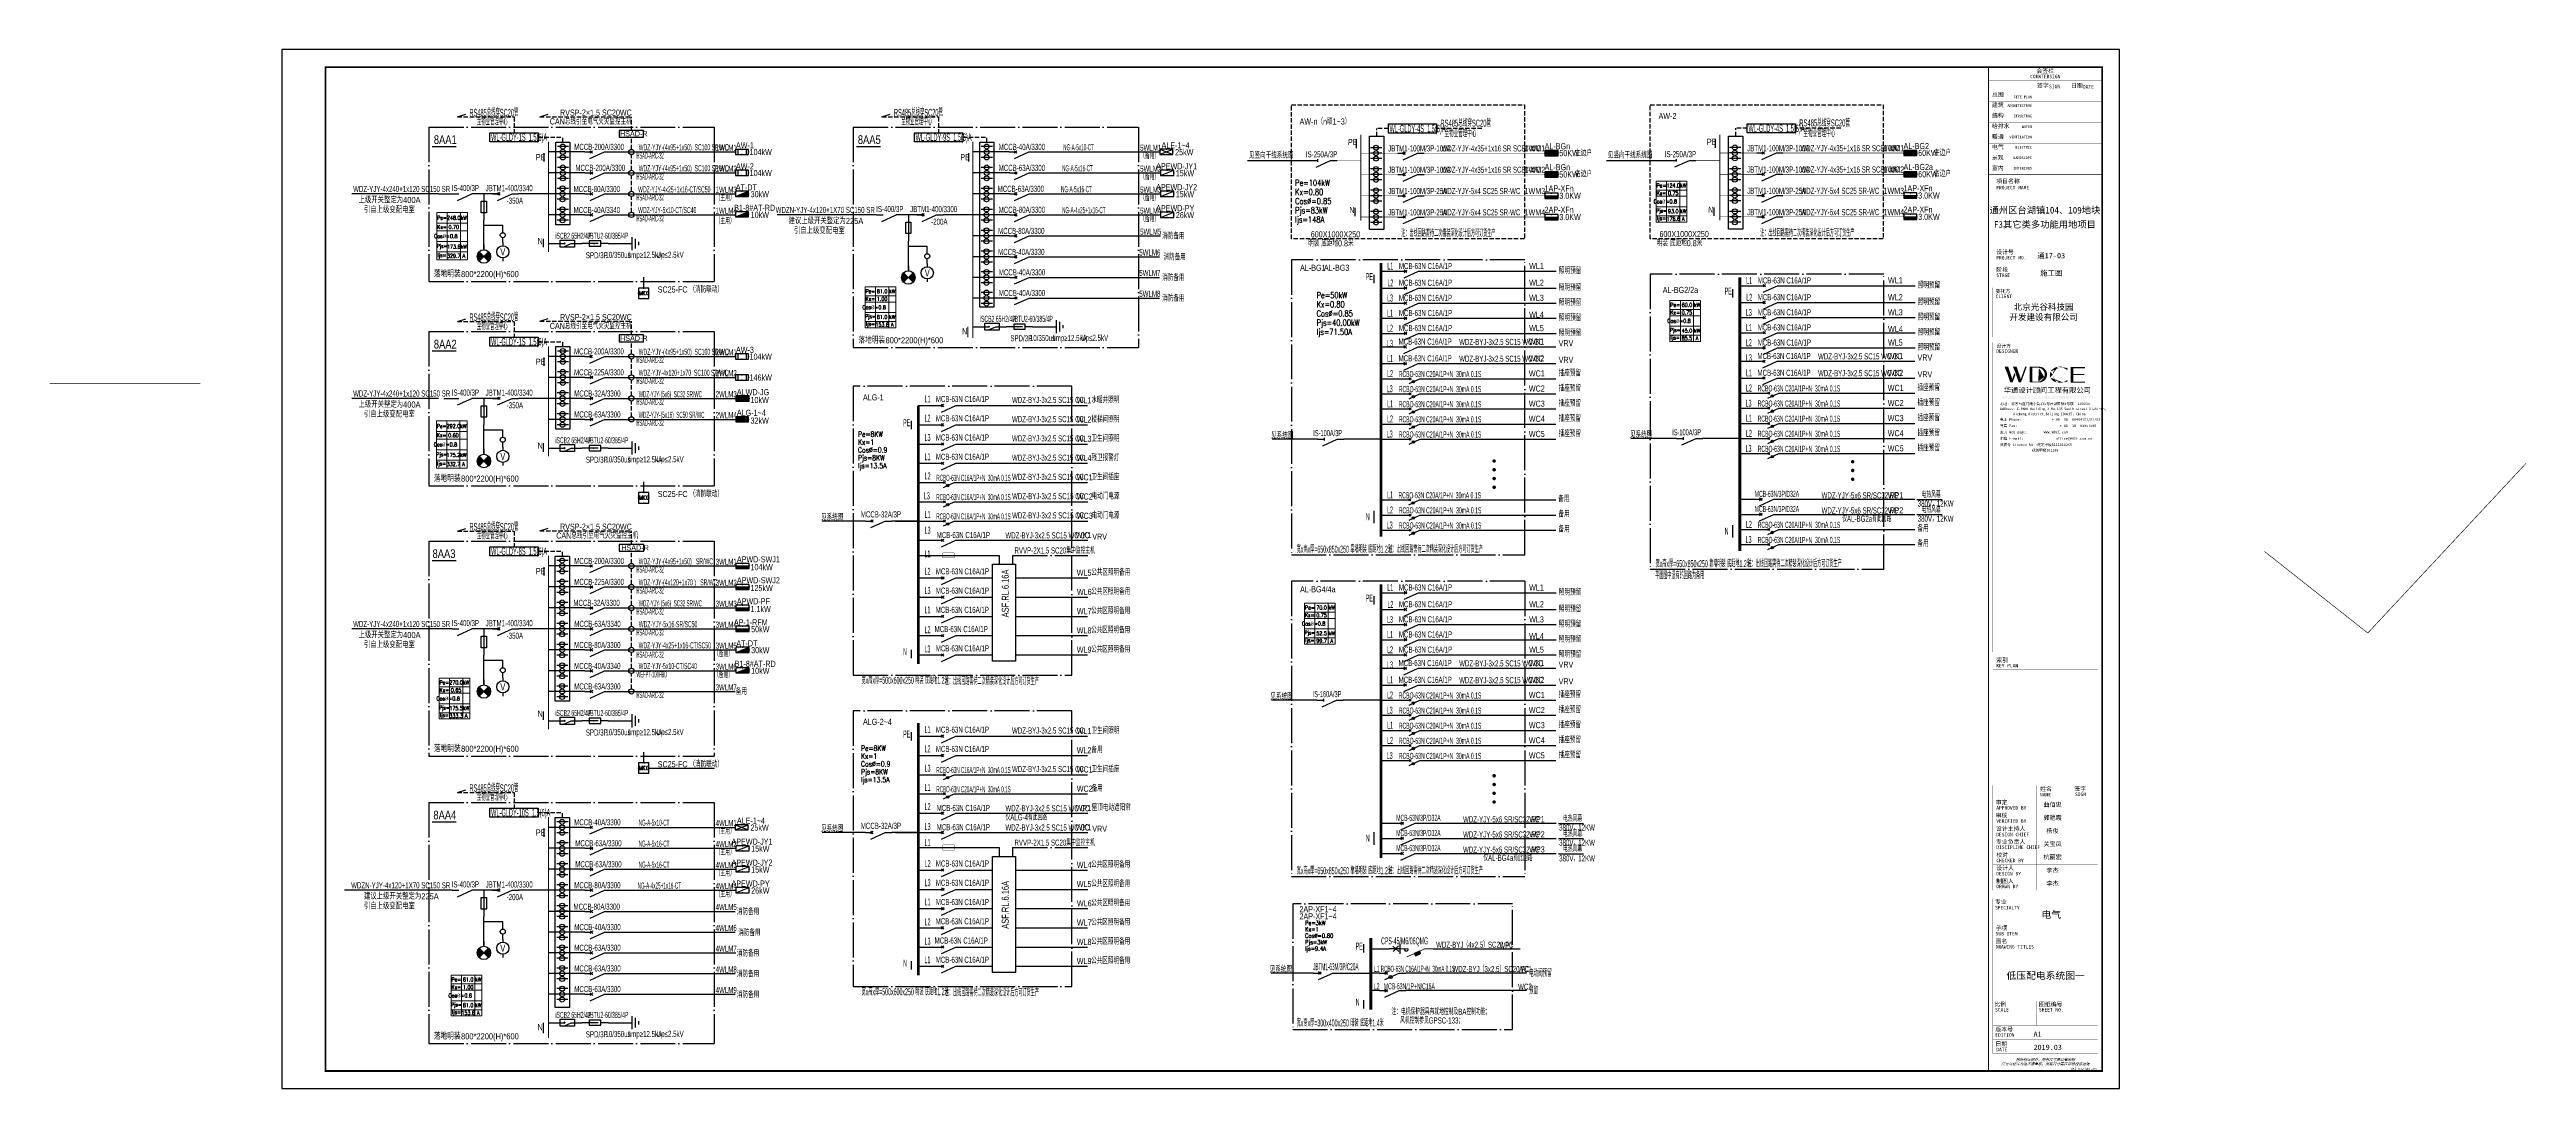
# Model space of a CAD drawing. Extents: x -292644 to 263613, y -713695 to 491457.
# Drawn here: x 88198 to 229848, y -262177 to -202777 of the extents above; entities that cross this region are included whole.
import ezdxf
from ezdxf.enums import TextEntityAlignment as Align

# ---------------------------------------------------------------- set-up
doc = ezdxf.new("R2010")
doc.units = 0
doc.header["$LTSCALE"] = 1000
doc.header["$MEASUREMENT"] = 0
for name, pattern in [('CONTINOUS', [0]), ('DASH', [0.35, 0.25, -0.1]), ('DOTE', [2.42, 2, -0.2, 0.02, -0.2])]:
    doc.linetypes.add(name, pattern=pattern)
doc.layers.get('0').update_dxf_attribs({"linetype": 'CONTINUOUS'})
doc.layers.get('Defpoints').update_dxf_attribs({"linetype": 'CONTINUOUS'})
for name, color, linetype in [('D-TEXT', 7, 'CONTINUOUS'), ('DQ', 7, 'CONTINOUS'), ('EL-TEXT', 3, 'CONTINUOUS'), ('ELEMENT', 3, 'CONTINUOUS'), ('EQUIP-照明', 3, 'CONTINUOUS'), ('EQUIP-箱柜', 3, 'CONTINUOUS'), ('PUB_TEXT', 7, 'CONTINUOUS'), ('SHEBEI', 7, 'CONTINUOUS'), ('SHEET_LINE', 6, 'CONTINUOUS'), ('SHEET_TEXT', 7, 'CONTINUOUS'), ('SIG_TEXT', 7, 'CONTINUOUS'), ('TEL_TEXT', 3, 'CONTINUOUS'), ('TEL_TITLE', 7, 'CONTINUOUS'), ('TERM', 2, 'CONTINUOUS'), ('WIRE', 4, 'CONTINUOUS'), ('WIRE-应急', 2, 'DASH'), ('WIRE-照明', 1, 'CONTINUOUS'), ('Z', 7, 'CONTINUOUS'), ('字', 7, 'CONTINUOUS')]:
    doc.layers.add(name, color=color, linetype=linetype)
doc.styles.add('_COMPLEX', font='ros.shx', dxfattribs={"width": 0.6, "bigfont": 'jd.shx'})
doc.styles.add('_HZTXT', font='ROS', dxfattribs={"width": 0.8, "bigfont": 'JD'})
doc.styles.add('_SIMPLEX', font='SIMPLEX.shx', dxfattribs={"width": 0.8})
doc.styles.add('_TCH_LABEL', font='COMPLEX', dxfattribs={"bigfont": 'GBCBIG'})
doc.styles.add('_TEL_DIM', font='SIMPLEX', dxfattribs={"width": 0.8, "height": 3.5, "bigfont": 'HZTXT'})
doc.styles.add('_XCSG', font='XCSG.shx', dxfattribs={"width": 0.6})
doc.styles.add('B', font='ros.shx', dxfattribs={"width": 0.8, "bigfont": 'jd.shx'})
doc.styles.add('DIM_FONT', font='SIMPLEX', dxfattribs={"width": 0.7, "bigfont": 'GBCBIG'})
doc.styles.get("Standard").update_dxf_attribs({"font": 'gbenor.shx', "bigfont": 'gbcbig.shx'})
doc.styles.add('华文细黑', font='STXIHEI.TTF')

msp = doc.modelspace()

# ---------------------------------------------------------------- texts
at = {"layer": 'D-TEXT', "color": 0, "style": '_HZTXT', "width": 0.45}
for s, height, p in [('RS485总线穿SC20管', 428.57, (112215, -206596, 0)), ('至物业管理中心', 428.6, (112638, -207109, 0)), ('RS485总线穿SC20管', 428.57, (136490, -206596, 0)), ('至物业管理中心', 428.6, (136913, -207109, 0)), ('WL-GLDY-1S  1.5(6)A', 428.57, (113450, -208003, 0)), ('WL-GLDY-9S  1.5(6)A', 428.57, (137725, -208003, 0)), ('WL-GLDY-4S  1.5(6)A', 428.57, (164829, -207506)), ('WL-GLDY-4S  1.5(6)A', 428.57, (185354, -207494)), ('RS485总线穿SC20管', 428.57, (112215, -218290, 0)), ('至物业管理中心', 428.6, (112638, -218802, 0)), ('WL-GLDY-1S  1.5(6)A', 428.57, (113450, -219696, 0)), ('RS485总线穿SC20管', 428.57, (112215, -230270, 0)), ('至物业管理中心', 428.6, (112638, -230783, 0)), ('WL-GLDY-8S  1.5(6)A', 428.57, (113450, -231677, 0)), ('RS485总线穿SC20管', 428.57, (112215, -245212, 0)), ('至物业管理中心', 428.6, (112638, -245725, 0)), ('WL-GLDY-10S  1.5(6)A', 428.57, (113450, -246619, 0))]:
    msp.add_text(s, height=height, dxfattribs=at).set_placement(p)
at = {"layer": 'D-TEXT', "style": '_HZTXT'}
for s, width, p in [('注：出线回路需待二次精装深化设计后方可订货生产', 0.45, (165503, -213480)), ('注：出线回路需待二次精装深化设计后方可订货生产', 0.45, (186028, -213468)), ('L1', 0.45, (164704, -215358)), ('PE', 0.45, (163475, -215959)), ('L2', 0.45, (164711, -216317)), ('PE', 0.45, (183998, -216785)), ('L1', 0.45, (185228, -216184)), ('L3', 0.45, (164690, -217182)), ('L1', 0.45, (164693, -218046)), ('L3', 0.45, (185214, -218008)), ('L2', 0.45, (185235, -217143)), ('L2', 0.45, (164690, -218910)), ('L3', 0.45, (164693, -219774)), ('L2', 0.45, (185214, -219736)), ('L1', 0.45, (185216, -218872)), ('L1', 0.45, (164693, -220638)), ('L3', 0.45, (185216, -220600)), ('L3', 0.45, (164674, -222367)), ('L2', 0.45, (164693, -221503)), ('L1', 0.45, (185216, -221464)), ('L2', 0.45, (185216, -222328)), ('L1', 0.45, (138243, -222955)), ('L2', 0.45, (138243, -224055)), ('L1', 0.45, (164693, -223231)), ('L2', 0.45, (164693, -224095)), ('L3', 0.45, (185197, -223192)), ('L1', 0.45, (185216, -224056)), ('L3', 0.45, (138243, -225155)), ('L3', 0.45, (164674, -224959)), ('L2', 0.45, (185216, -224921)), ('L1', 0.45, (138243, -226256)), ('L3', 0.45, (185197, -225785)), ('L2', 0.45, (138247, -227356)), ('L1', 0.45, (164693, -228436)), ('L3', 0.45, (138205, -228496, 0)), ('L1', 0.45, (138247, -229557)), ('N', 0.45, (163475, -229687)), ('L2', 0.45, (164693, -229300)), ('L3', 0.45, (138247, -230457)), ('L3', 0.45, (164674, -230164)), ('N', 0.45, (183998, -230513)), ('L3', 0.45, (185197, -230989)), ('L2', 0.45, (185216, -230125)), ('L1', 0.45, (138240, -231802)), ('宽x高x厚=650x850x250 靠墙明装 底距地1.2米', 0.45, (159524, -231546)), ('注：出线回路需待二次精装深化设计后方可订货生产', 0.45, (164783, -231546)), ('宽x高x厚=650x850x250 靠墙明装 底距地1.2米', 0.45, (180048, -232371)), ('注：出线回路需待二次精装深化设计后方可订货生产', 0.45, (185306, -232371)), ('L3', 0.45, (138243, -233910)), ('L2', 0.45, (138245, -232809)), ('L1', 0.45, (164704, -233739)), ('平面图中没有的回路为备用', 0.45, (180020, -233050)), ('L1', 0.45, (138240, -235010)), ('PE', 0.45, (163475, -234340)), ('L2', 0.45, (164711, -234698)), ('L2', 0.45, (138240, -236149)), ('L3', 0.45, (164690, -235563)), ('L1', 0.45, (164693, -236427)), ('L3', 0.45, (138238, -237250)), ('L2', 0.45, (164690, -237291)), ('L3', 0.45, (164693, -238155)), ('宽x高x厚=500x600x250 明装 底距地1.2米', 0.45, (134640, -239041)), ('注：出线回路需待二次精装深化设计后方可订货生产', 0.45, (139397, -239097)), ('L1', 0.45, (164693, -239019)), ('L3', 0.45, (164674, -240747)), ('L2', 0.45, (164693, -239883)), ('L1', 0.45, (138243, -241860)), ('L1', 0.45, (164693, -241611)), ('L2', 0.45, (164693, -242476)), ('L2', 0.45, (138243, -242961)), ('L3', 0.45, (164674, -243340)), ('L3', 0.45, (138243, -244061)), ('L1', 0.45, (138243, -245162)), ('L2', 0.45, (138247, -246262)), ('L3', 0.45, (138247, -247401)), ('N', 0.45, (163475, -248068)), ('L1', 0.45, (138243, -248316)), ('L2', 0.45, (138249, -249514)), ('L3', 0.45, (138247, -250614)), ('宽x高x厚=650x850x250 靠墙明装 底距地1.2米', 0.45, (159524, -249927)), ('注：出线回路需待二次精装深化设计后方可订货生产', 0.45, (164783, -249927)), ('L1', 0.45, (138245, -251715)), ('L3', 0.45, (138243, -253955)), ('L2', 0.45, (138245, -252854)), ('L1', 0.45, (138238, -255016)), ('PE', 0.45, (162896, -254240)), ('JBTM1-63M/3P/C20A', 0.4, (160454, -255414, 0)), ('宽x高x厚=500x600x250 明装 底距地1.2米', 0.45, (134640, -256847)), ('注：出线回路需待二次精装深化设计后方可订货生产', 0.45, (139397, -256902)), ('N', 0.45, (162896, -257434)), ('宽x高x厚=300x400x250 暗装 底距地1.4米', 0.45, (159523, -258632))]:
    msp.add_text(s, height=400, dxfattribs=dict(at, width=width)).set_placement(p)
at = {"layer": 'D-TEXT', "color": 1, "style": '_HZTXT', "width": 0.45}
for s, p in [('PE', (137013, -224311)), ('N', (137013, -237400)), ('PE', (137013, -242116)), ('CPS-45/M6/06QMG', (164347, -253940)), ('N', (137013, -255206))]:
    msp.add_text(s, height=400, dxfattribs=at).set_placement(p)
at = {"layer": 'D-TEXT', "style": '_HZTXT', "width": 0.8}
for p in [(143054, -235242), (143054, -253048)]:
    msp.add_text('ASF.RL.6.16A', height=400, rotation=90, dxfattribs=at).set_placement(p)
at = {"layer": 'EL-TEXT', "color": 255, "style": '_HZTXT', "width": 0.5}
for s, p in [('RS485总线穿SC20管', (167738, -207184, 0)), ('RS485总线穿SC20管', (188263, -207172, 0)), ('至物业管理中心', (167975, -207781, 0)), ('至物业管理中心', (188500, -207769, 0))]:
    msp.add_text(s, height=400, dxfattribs=at).set_placement(p)
at = {"layer": 'EL-TEXT', "style": '_HZTXT', "width": 0.5}
for s, p in [('预留', (172803, -256788, -124)), ('电动阀预留', (172803, -255788, -124))]:
    msp.add_text(s, height=400, dxfattribs=at).set_placement(p)
at = {"layer": 'PUB_TEXT', "color": 2, "style": '_HZTXT', "width": 0.8}
for s, p in [('8AA1', (110176, -208177)), ('8AA5', (134424, -208176)), ('8AA2', (110176, -219870)), ('8AA3', (110102, -231850)), ('8AA4', (110149, -246792))]:
    msp.add_text(s, height=500, dxfattribs=at).set_placement(p)
at = {"layer": 'PUB_TEXT', "style": '_HZTXT'}
for s, height, width, p in [('WDZ-YJY-(4x95+1x50)  SC100 SR/WC', 350, 0.5, (121891, -208539, 0)), ('1WLM1', 350, 0.6, (126291, -208565)), ('AW-1', 350, 0.7, (127453, -208424)), ('NG-A-5x10-CT', 350, 0.45, (146166, -208539)), ('5WLM1', 350, 0.6, (150566, -208564)), ('ALE-1~4', 350, 0.7, (151792, -208424)), ('WDZ-YJY-(4x95+1x50)  SC100 SR/WC', 350, 0.5, (121891, -209737, 0)), ('1WLM2', 350, 0.6, (126291, -209764)), ('AW-2', 350, 0.7, (127453, -209623)), ('104kW', 350, 0.7, (128231, -208813)), ('NG-A-5x16-CT', 350, 0.45, (146106, -209737)), ('5WLM2', 350, 0.6, (150566, -209764)), ('（备用）', 350, 0.6, (150566, -209031)), ('APEWD-JY1', 350, 0.7, (151483, -209623)), ('25kW', 350, 0.7, (152565, -208819)), ('WDZ-YJY-4x240+1x120 SC150 SR', 350, 0.6, (105562, -210923)), ('IS-400/3P', 350, 0.6, (111198, -210870)), ('JBTM1-400/3340', 350, 0.6, (113137, -210876)), ('WDZ-YJY-4x25+1x16-CT/SC50', 350, 0.5, (121857, -210948)), ('1WLM3', 350, 0.6, (126291, -210962)), ('（主用）', 350, 0.6, (126291, -211429)), ('AT-DT', 350, 0.7, (127445, -210834)), ('104kW', 350, 0.7, (128231, -210012)), ('30kW', 350, 0.7, (128293, -211219)), ('NG-A-5x16-CT', 350, 0.45, (146047, -210936)), ('5WLM3', 350, 0.6, (150566, -210962)), ('（备用）', 350, 0.6, (150566, -210230)), ('（备用）', 350, 0.6, (150566, -211429)), ('APEWD-JY2', 350, 0.7, (151483, -210822)), ('15kW', 350, 0.7, (152607, -210020)), ('15kW', 350, 0.7, (152607, -211219)), ('上级开关整定为400A', 350, 0.8, (105869, -211553)), ('引自上级变配电室', 350, 0.8, (106175, -212110)), ('-350A', 350, 0.6, (114341, -211595)), ('WDZ-YJY-5x10-CT/SC40', 350, 0.5, (121857, -212128)), ('1WLM4', 350, 0.6, (126291, -212161)), ('（主用）', 350, 0.6, (126291, -212758)), ('B1-8#AT-RD', 350, 0.7, (127351, -212002)), ('10kW', 350, 0.7, (128293, -212400)), ('WDZN-YJY-4x120+1X70 SC150 SR', 350, 0.6, (129725, -212122)), ('建议上级开关整定为225A', 350, 0.8, (130460, -212751)), ('IS-400/3P', 350, 0.6, (135473, -212069)), ('JBTM1-400/3300', 350, 0.6, (137412, -212074)), ('-200A', 350, 0.6, (138616, -212793)), ('NG-A-4x25+1x16-CT', 350, 0.45, (146106, -212134)), ('5WLM4', 350, 0.6, (150566, -212161)), ('（备用）', 350, 0.6, (150566, -212627)), ('APEWD-PY', 350, 0.7, (151483, -212020)), ('26kW', 350, 0.7, (152607, -212417)), ('引自上级变配电室', 350, 0.8, (130766, -213308)), ('5WLM5', 350, 0.6, (150566, -213360)), ('消防备用', 350, 0.7, (151828, -213616)), ('5WLM6', 350, 0.6, (150519, -214558)), ('消防备用', 350, 0.7, (151903, -214815)), ('落地明装', 367.5, 0.8, (110179, -215795)), ('800*2200(H)*600', 350, 0.8, (111732, -215789)), ('5WLM7', 350, 0.6, (150519, -215727)), ('5WLM8', 350, 0.6, (150519, -216920)), ('消防备用', 350, 0.7, (151828, -215995)), ('消防备用', 350, 0.7, (151828, -217176)), ('落地明装', 367.5, 0.8, (134454, -219580)), ('800*2200(H)*600', 350, 0.8, (136007, -219574)), ('WDZ-YJY-(4x95+1x50)  SC100 SR/WC', 350, 0.5, (121891, -220232, 0)), ('2WLM1', 350, 0.6, (126291, -220258)), ('AW-3', 350, 0.7, (127453, -220118)), ('104kW', 350, 0.7, (128231, -220506)), ('WDZ-YJY-4x240+1x120 SC150 SR', 350, 0.6, (105562, -222616)), ('IS-400/3P', 350, 0.6, (111198, -222564)), ('JBTM1-400/3340', 350, 0.6, (113137, -222569)), ('WDZ-YJY-4x120+1x70  SC100 SR/WC', 350, 0.5, (121891, -221430, 0)), ('WDZ-YJY-(5x6)  SC32 SR/WC', 350, 0.45, (121891, -222655)), ('2WLM2', 350, 0.6, (126291, -221457)), ('2WLM3', 350, 0.6, (126291, -222655)), ('ALWD-JG', 350, 0.7, (127507, -222541)), ('146kW', 350, 0.7, (128231, -221705)), ('上级开关整定为400A', 350, 0.8, (105869, -223246)), ('引自上级变配电室', 350, 0.8, (106175, -223803)), ('-350A', 350, 0.6, (114341, -223288)), ('WDZ-YJY-(5x16)  SC50 SR/WC', 350, 0.45, (121891, -223836)), ('2WLM4', 350, 0.6, (126291, -223854)), ('ALG-1~4', 350, 0.7, (127506, -223722)), ('32kW', 350, 0.7, (128284, -224168)), ('10kW', 350, 0.7, (128285, -222988)), ('落地明装', 367.5, 0.8, (110179, -227488)), ('800*2200(H)*600', 350, 0.8, (111732, -227482)), ('WDZ-YJY-(4x95+1x50)   SR/WC', 350, 0.5, (121891, -232212, 0)), ('3WLM1', 350, 0.6, (126291, -232237)), ('APWD-SWJ1', 350, 0.7, (127507, -232098)), ('104kW', 350, 0.7, (128285, -232544)), ('WDZ-YJY-(4x120+1x70 )   SR/WC', 350, 0.5, (121891, -233411, 0)), ('3WLM2', 350, 0.6, (126291, -233437)), ('APWD-SWJ2', 350, 0.7, (127507, -233297)), ('125kW', 350, 0.7, (128285, -233743)), ('WDZ-YJY-(5x6)  SC32 SR/WC', 350, 0.45, (121891, -234609)), ('3WLM3', 350, 0.6, (126291, -234636)), ('APWD-PF', 350, 0.7, (127507, -234495)), ('1.1kW', 350, 0.7, (128285, -234942)), ('WDZ-YJY-4x240+1x120 SC150 SR', 350, 0.6, (105562, -235795)), ('上级开关整定为400A', 350, 0.8, (105869, -236425)), ('IS-400/3P', 350, 0.6, (111198, -235743)), ('JBTM1-400/3340', 350, 0.6, (113137, -235748)), ('-350A', 350, 0.6, (114341, -236467)), ('WDZ-YJY-5x16-SR/SC50', 350, 0.5, (121897, -235808)), ('3WLM4', 350, 0.6, (126291, -235835)), ('AP-1-RFM', 350, 0.7, (127334, -235706)), ('AT-DT', 350, 0.7, (127475, -236904)), ('50kW', 350, 0.7, (128322, -236091)), ('引自上级变配电室', 350, 0.8, (106175, -236982)), ('WDZ-YJY-4x25+1x16-CT/SC50', 350, 0.5, (121887, -237018)), ('WDZ-YJY-5x10-CT/SC40', 350, 0.5, (121887, -238199)), ('3WLM5', 350, 0.6, (126291, -237033)), ('3WLM6', 350, 0.6, (126291, -238232)), ('（备用）', 350, 0.6, (126200, -237500)), ('B1-8#AT-RD', 350, 0.7, (127381, -238073)), ('30kW', 350, 0.7, (128322, -237290)), ('3WLM7', 350, 0.6, (126291, -239413)), ('（备用）', 350, 0.6, (126200, -238698)), ('备用', 350, 0.7, (127442, -239658)), ('10kW', 350, 0.7, (128322, -238470)), ('落地明装', 367.5, 0.8, (110179, -242939)), ('800*2200(H)*600', 350, 0.8, (111732, -242933)), ('NG-A-5x10-CT', 350, 0.45, (121891, -247154)), ('4WLM1', 350, 0.6, (126291, -247180)), ('（主用）', 350, 0.6, (126291, -247647)), ('ALE-1~4', 350, 0.7, (127507, -247040)), ('25kW', 350, 0.7, (128280, -247435)), ('NG-A-5x16-CT', 350, 0.45, (121891, -248353)), ('NG-A-5x16-CT', 350, 0.45, (121891, -249552)), ('4WLM2', 350, 0.6, (126291, -248380)), ('4WLM3', 350, 0.6, (126291, -249578)), ('（主用）', 350, 0.6, (126291, -248846)), ('APEWD-JY1', 350, 0.7, (127198, -248239)), ('APEWD-JY2', 350, 0.7, (127198, -249438)), ('15kW', 350, 0.7, (128322, -248636)), ('WDZN-YJY-4x120+1X70 SC150 SR', 350, 0.6, (105449, -250738)), ('IS-400/3P', 350, 0.6, (111198, -250685)), ('JBTM1-400/3300', 350, 0.6, (113137, -250690)), ('NG-A-4x25+1x16-CT', 350, 0.45, (121831, -250750)), ('4WLM4', 350, 0.6, (126291, -250777)), ('（主用）', 350, 0.6, (126291, -250045)), ('APEWD-PY', 350, 0.7, (127198, -250636)), ('26kW', 350, 0.7, (128322, -251033)), ('15kW', 350, 0.7, (128322, -249835)), ('建议上级开关整定为225A', 350, 0.8, (106184, -251367)), ('引自上级变配电室', 350, 0.8, (106175, -251924)), ('-200A', 350, 0.6, (114341, -251409)), ('4WLM5', 350, 0.6, (126291, -251976)), ('（主用）', 350, 0.6, (126291, -251243)), ('消防备用', 350, 0.7, (127506, -252250)), ('4WLM6', 350, 0.6, (126291, -253174)), ('消防备用', 350, 0.7, (127581, -253448)), ('4WLM7', 350, 0.6, (126291, -254355)), ('消防备用', 350, 0.7, (127506, -254629)), ('4WLM8', 350, 0.6, (126291, -255548)), ('4WLM9', 350, 0.6, (126291, -256728)), ('消防备用', 350, 0.7, (127506, -255810)), ('消防备用', 350, 0.7, (127506, -256991)), ('落地明装', 367.5, 0.8, (110179, -259377)), ('800*2200(H)*600', 350, 0.8, (111732, -259371))]:
    msp.add_text(s, height=height, dxfattribs=dict(at, width=width)).set_placement(p)
at = {"layer": 'SHEET_TEXT', "style": '华文细黑'}
for tag, p in [('曲佰忠', (202747, -245822)), ('郭艳霞', (202747, -246572)), ('杨俊', (202747, -247322)), ('杭丽宏', (202747, -248822)), ('关宝凤', (202747, -248072)), ('李杰', (202747, -249572)), ('李杰', (202747, -250322))]:
    msp.add_attdef(tag, text='', height=250, dxfattribs=at).set_placement(p, align=Align.TOP_CENTER)
at = {"layer": 'SIG_TEXT', "style": '_TEL_DIM'}
for s, height, width, p in [('Pe=104kW', 350, 0.8, (159431, -210569)), ('Kx=0.80', 350, 0.8, (159431, -211094)), ('Cos%%C=0.85', 350, 0.8, (159431, -211619)), ('Pjs=83kW', 350, 0.8, (159431, -212144)), ('Ijs=148A', 350, 0.8, (159431, -212669)), ('Pe=50kW', 350, 0.8, (160657, -216994)), ('Cos%%C=0.85', 350, 0.8, (160657, -218044)), ('Kx=0.80', 350, 0.8, (160657, -217519)), ('Pjs=40.00kW', 350, 0.8, (160657, -218569)), ('Ijs=71.50A', 350, 0.8, (160657, -219094)), ('Pe=8KW', 300, 0.7, (134431, -224919)), ('Kx=1', 300, 0.7, (134431, -225369)), ('Cos%%C=0.9', 300, 0.7, (134431, -225819)), ('Pjs=8KW', 300, 0.7, (134431, -226269)), ('Ijs=13.5A', 300, 0.7, (134431, -226719)), ('Cos%%C=0.9', 300, 0.7, (134604, -243773)), ('Pe=8KW', 300, 0.7, (134604, -242873)), ('Kx=1', 300, 0.7, (134604, -243323)), ('Pjs=8KW', 300, 0.7, (134604, -244223)), ('Ijs=13.5A', 300, 0.7, (134604, -244673)), ('Cos%%C=0.80', 245, 0.8, (159998, -253567)), ('Pe=3kW', 245, 0.8, (159998, -252832)), ('Kx=1', 245, 0.8, (159998, -253199)), ('Pjs=3kW', 245, 0.8, (159998, -253934)), ('Ijs=9.4A', 245, 0.8, (159998, -254302))]:
    msp.add_text(s, height=height, dxfattribs=dict(at, width=width)).set_placement(p)
at = {"layer": 'TEL_TEXT', "ltscale": 2, "style": '_COMPLEX'}
for s, height, width, p in [('CAN总线引至电气火灾监控主机', 350, 0.7, (116805, -207061)), (' RVSP-2×1.5 SC20WC', 350, 0.7, (117276, -206556)), ('AW-n（n取1~3）', 350, 0.7, (159684, -207065)), ('AW-2', 350, 0.7, (180213, -206755)), ('HSAD-R', 300, 0.9, (120822, -207740)), ('AL-BGn', 350, 0.7, (173698, -208479)), ('JBTM1-100M/3P-100A', 350, 0.6, (185282, -208592)), ('AL-BG2', 350, 0.7, (194223, -208467)), ('PE', 350, 0.7, (116010, -209102)), ('PE', 350, 0.7, (140285, -209102)), ('IS-250A/3P', 350, 0.6, (160043, -208942)), ('JBTM1-100M/3P-100A', 350, 0.6, (164756, -208604)), ('JBTM1-100M/3P-100A', 350, 0.6, (164756, -209823)), ('WDZ-YJY-4x35+1x16 SR SC80-WC', 350, 0.6, (167803, -208604)), ('WDZ-YJY-4x35+1x16 SR SC80-WC', 350, 0.6, (167803, -209823)), ('1WM1', 350, 0.7, (172550, -208602)), ('1WM2', 350, 0.7, (172550, -209821)), ('AL-BGn', 350, 0.7, (173698, -209676)), ('50KW', 350, 0.7, (174539, -208873)), ('左边户', 350, 0.7, (175451, -208873)), ('IS-250A/3P', 350, 0.6, (180568, -208930)), ('JBTM1-100M/3P-100A', 350, 0.6, (185282, -209811)), ('WDZ-YJY-4x35+1x16 SR SC80-WC', 350, 0.6, (188329, -208592)), ('WDZ-YJY-4x35+1x16 SR SC80-WC', 350, 0.6, (188329, -209811)), ('1WM1', 350, 0.7, (193076, -208590)), ('1WM2', 350, 0.7, (193076, -209809)), ('AL-BG2a', 350, 0.7, (194223, -209665)), ('60KW', 350, 0.7, (195064, -208861)), ('左边户', 350, 0.7, (195977, -208861)), ('JBTM1-100M/3P-25A', 350, 0.6, (164756, -211041)), ('WDZ-YJY-5x4 SC25 SR-WC', 350, 0.6, (167803, -211041)), ('1WM3', 350, 0.7, (172550, -211039)), ('1AP-XFn', 350, 0.7, (173698, -210895)), ('3.0KW', 350, 0.7, (174539, -211310)), ('50KW', 350, 0.7, (174539, -210091)), ('右边户', 350, 0.7, (175451, -210062)), ('JBTM1-100M/3P-25A', 350, 0.6, (185282, -211029)), ('WDZ-YJY-5x4 SC25 SR-WC', 350, 0.6, (188329, -211029)), ('1WM3', 350, 0.7, (193076, -211027)), ('1AP-XFn', 350, 0.7, (194223, -210883)), ('3.0KW', 350, 0.7, (195064, -211298)), ('60KW', 350, 0.7, (195064, -210079)), ('右边户', 350, 0.7, (195977, -210050)), ('JBTM1-100M/3P-25A', 350, 0.6, (164756, -212260)), ('WDZ-YJY-5x4 SC25 SR-WC', 350, 0.6, (167803, -212260)), ('1WM4', 350, 0.7, (172550, -212258)), ('2AP-XFn', 350, 0.7, (173698, -212114)), ('3.0KW', 350, 0.7, (174539, -212529)), ('JBTM1-100M/3P-25A', 350, 0.6, (185282, -212248)), ('WDZ-YJY-5x4 SC25 SR-WC', 350, 0.6, (188329, -212248)), ('1WM4', 350, 0.7, (193076, -212246)), ('2AP-XFn', 350, 0.7, (194223, -212102)), ('3.0KW', 350, 0.7, (195064, -212517)), ('N', 350, 0.7, (116108, -213904)), ('iSCB2 65H2/4P ', 350, 0.5, (117128, -213599)), ('JBTU2-60/385/4P', 350, 0.5, (118972, -213599)), ('SPD/3P', 350, 0.6, (118870, -214712)), ('10/350us', 350, 0.6, (119987, -214694)), ('Iimp≥12.5kA', 350, 0.6, (121286, -214692)), ('Up≤2.5kV', 350, 0.6, (122925, -214682)), ('AL-BG1', 350, 0.7, (159715, -215430)), ('AL-BG3', 350, 0.7, (161075, -215430)), ('MCB-63N C16A/1P', 350, 0.6, (165365, -215327)), ('WL1', 350, 0.7, (172813, -215326)), ('照明预留', 350, 0.7, (174518, -215600)), ('SC25-FC （消防联动）', 350, 0.7, (122978, -216670)), ('MCB-63N C16A/1P', 350, 0.6, (165365, -216286)), ('照明预留', 350, 0.7, (174518, -216559)), ('AL-BG2/2a', 350, 0.7, (180451, -216694)), ('MCB-63N C16A/1P', 350, 0.6, (185888, -216152)), ('WL1', 350, 0.7, (193336, -216152)), ('照明预留', 350, 0.7, (195041, -216425)), (' RVSP-2×1.5 SC20WC', 350, 0.7, (117276, -218249)), ('iSCB2 65H2/4P ', 350, 0.5, (141403, -218349)), ('JBTU2-60/385/4P', 350, 0.5, (143247, -218349)), ('MCB-63N C16A/1P', 350, 0.6, (165365, -217150)), ('MCB-63N C16A/1P', 350, 0.6, (165365, -218014)), ('照明预留', 350, 0.7, (174518, -217423)), ('照明预留', 350, 0.7, (174518, -218287)), ('MCB-63N C16A/1P', 350, 0.6, (185888, -217111)), ('MCB-63N C16A/1P', 350, 0.6, (185888, -217975)), ('照明预留', 350, 0.7, (195041, -217384)), ('照明预留', 350, 0.7, (195041, -218249)), ('CAN总线引至电气火灾监控主机', 350, 0.7, (116805, -218754)), ('HSAD-R', 300, 0.9, (120822, -219433)), ('N', 350, 0.7, (140383, -219052)), ('SPD/3P', 350, 0.6, (143146, -219462)), ('10/350us', 350, 0.6, (144262, -219444)), ('Iimp≥12.5kA', 350, 0.6, (145561, -219442)), ('Up≤2.5kV', 350, 0.6, (147200, -219432)), ('MCB-63N C16A/1P', 350, 0.6, (165346, -219647)), ('MCB-63N C16A/1P', 350, 0.6, (165365, -218878)), ('WDZ-BYJ-3x2.5 SC15 WC CC', 350, 0.6, (168813, -219667)), ('WK1', 350, 0.7, (172794, -219647)), ('VRV', 350, 0.7, (174499, -219736)), ('照明预留', 350, 0.7, (174518, -219151)), ('MCB-63N C16A/1P', 350, 0.6, (185888, -218839)), ('MCB-63N C16A/1P', 350, 0.6, (185888, -219704)), ('照明预留', 350, 0.7, (195041, -219113)), ('PE', 350, 0.7, (116010, -220796)), ('MCB-63N C16A/1P', 350, 0.6, (165348, -220606)), ('WDZ-BYJ-3x2.5 SC15 WC CC', 350, 0.6, (168813, -220626)), ('WK2', 350, 0.7, (172796, -220606)), ('VRV', 350, 0.7, (174501, -220695)), ('MCB-63N C16A/1P', 350, 0.6, (185869, -220473)), ('WDZ-BYJ-3x2.5 SC15 WC CC', 350, 0.6, (189336, -220493)), ('WK1', 350, 0.7, (193318, -220473)), ('VRV', 350, 0.7, (195022, -220562)), ('照明预留', 350, 0.7, (195041, -219977)), ('RCBO-63N C20A/1P+N  30mA 0.1S', 350, 0.5, (165358, -221501)), ('RCBO-63N C20A/1P+N  30mA 0.1S', 350, 0.5, (165360, -222365)), ('WC1', 350, 0.7, (172796, -221470)), ('插座预留', 350, 0.7, (174501, -221453)), ('插座预留', 350, 0.7, (174503, -222317)), ('MCB-63N C16A/1P', 350, 0.6, (185872, -221432)), ('RCBO-63N C20A/1P+N  30mA 0.1S', 350, 0.5, (185881, -222327)), ('WDZ-BYJ-3x2.5 SC15 WC CC', 350, 0.6, (189336, -221452)), ('WK2', 350, 0.7, (193320, -221432)), ('WC1', 350, 0.7, (193320, -222296)), ('VRV', 350, 0.7, (195025, -221521)), ('插座预留', 350, 0.7, (195025, -222278)), ('ALG-1', 350, 0.7, (134717, -222838)), ('MCB-63N C16A/1P', 350, 0.6, (138883, -222932)), ('MCB-63N C16A/1P', 350, 0.6, (138883, -224033)), ('WDZ-BYJ-3x2.5 SC15 CC', 350, 0.6, (143241, -222983)), ('WDZ-BYJ-3x2.5 SC15 CC', 350, 0.6, (143241, -224083)), ('WL1', 350, 0.7, (146941, -223006)), ('WL2', 350, 0.7, (146941, -224106)), ('楼梯间照明', 350, 0.7, (147785, -224089)), ('水暖井照明', 350, 0.7, (147785, -222988)), ('RCBO-63N C20A/1P+N  30mA 0.1S', 350, 0.5, (165358, -223229)), ('RCBO-63N C20A/1P+N  30mA 0.1S', 350, 0.5, (165360, -224094)), ('插座预留', 350, 0.7, (174501, -223181)), ('插座预留', 350, 0.7, (174503, -224045)), ('RCBO-63N C20A/1P+N  30mA 0.1S', 350, 0.5, (185881, -224055)), ('RCBO-63N C20A/1P+N  30mA 0.1S', 350, 0.5, (185884, -223191)), ('插座预留', 350, 0.7, (195025, -224006)), ('插座预留', 350, 0.7, (195027, -223142)), ('iSCB2 65H2/4P ', 350, 0.5, (117128, -225292)), ('JBTU2-60/385/4P', 350, 0.5, (118972, -225292)), ('MCB-63N C16A/1P', 350, 0.6, (138883, -225133)), ('WDZ-BYJ-3x2.5 SC15 CC', 350, 0.6, (143241, -225184)), ('WL3', 350, 0.7, (146941, -225207)), ('卫生间照明', 350, 0.7, (147785, -225189)), ('RCBO-63N C20A/1P+N  30mA 0.1S', 350, 0.5, (165360, -224958)), ('插座预留', 350, 0.7, (174503, -224909)), ('RCBO-63N C20A/1P+N  30mA 0.1S', 350, 0.5, (185884, -224919)), ('插座预留', 350, 0.7, (195027, -224871)), ('N', 350, 0.7, (116108, -225597)), ('SPD/3P', 350, 0.6, (118870, -226405)), ('10/350us', 350, 0.6, (119987, -226387)), ('Iimp≥12.5kA', 350, 0.6, (121286, -226385)), ('Up≤2.5kV', 350, 0.6, (122925, -226375)), ('MCB-63N C16A/1P', 350, 0.6, (138883, -226234)), ('WDZ-BYJ-3x2.5 SC15 CC', 350, 0.6, (143241, -226284)), ('WL4', 350, 0.7, (146941, -226307)), ('残卫报警灯', 350, 0.7, (147785, -226290)), ('RCBO-63N C20A/1P+N  30mA 0.1S', 350, 0.5, (185884, -225783)), ('插座预留', 350, 0.7, (195027, -225735)), ('SC25-FC （消防联动）', 350, 0.7, (122978, -228363)), ('RCBO-63N C16A/1P+N  30mA 0.1S', 350, 0.45, (138913, -227439)), ('WDZ-BYJ-3x2.5 SC15 CC', 350, 0.6, (143241, -227385)), ('WC1', 350, 0.7, (146941, -227408)), ('卫生间插座', 350, 0.7, (147785, -227390)), ('MCB-63N/3P/D32A', 350, 0.5, (185718, -228357)), ('电热风幕', 350, 0.6, (195259, -228402, -124)), ('MCCB-32A/3P', 350, 0.6, (134591, -229529)), ('RCBO-63N C16A/1P+N  30mA 0.1S', 350, 0.45, (138913, -228539)), ('RCBO-63N C16A/1P+N  30mA 0.1S', 350, 0.45, (138913, -229640)), ('WDZ-BYJ-3x2.5 SC15 CC', 350, 0.6, (143246, -228485)), ('WDZ-BYJ-3x2.5 SC15 CC', 350, 0.6, (143246, -229586)), ('WC2', 350, 0.7, (146945, -228508)), ('WC3', 350, 0.7, (146945, -229609)), ('电动门电源', 350, 0.7, (147790, -228491)), ('电动门电源', 350, 0.7, (147790, -229591)), ('RCBO-63N C20A/1P+N  30mA 0.1S', 350, 0.5, (165341, -228434)), ('RCBO-63N C20A/1P+N  30mA 0.1S', 350, 0.5, (165360, -229298)), ('备用', 350, 0.7, (174476, -228645)), ('备用', 350, 0.7, (174495, -229509)), ('MCB-63N/3P/D32A', 350, 0.5, (185718, -229221)), ('WDZ-YJY-5x6 SR/SC32 FC', 350, 0.6, (189540, -228441)), ('WDZ-YJY-5x6 SR/SC32 FC', 350, 0.6, (189540, -229305)), ('仅AL-BG2a有此回路', 350, 0.6, (190717, -229778)), ('380V，12KW', 350, 0.6, (195035, -228907, -124)), ('380V，12KW', 350, 0.6, (195035, -229771, -124)), ('电热风幕', 350, 0.6, (195259, -229266, -124)), ('CAN总线引至电气火灾监控主机', 350, 0.7, (117177, -230735)), (' RVSP-2×1.5 SC20WC', 350, 0.7, (117276, -230230)), ('MCB-63N C16A/1P', 350, 0.6, (138934, -230709)), ('WDZ-BYJ-3x2.5 SC15 WC CC', 350, 0.6, (142864, -230729)), ('WK1', 350, 0.7, (146884, -230709)), ('VRV', 350, 0.7, (147831, -230798)), ('RCBO-63N C20A/1P+N  30mA 0.1S', 350, 0.5, (165360, -230162)), ('备用', 350, 0.7, (174495, -230373)), ('RCBO-63N C20A/1P+N  30mA 0.1S', 350, 0.5, (185884, -230124)), ('RCBO-63N C20A/1P+N  30mA 0.1S', 350, 0.5, (185884, -230988)), ('备用', 350, 0.7, (195018, -230335)), ('备用', 350, 0.7, (195018, -231199)), ('HSAD-R', 300, 0.9, (120894, -231414)), ('RVVP-2X1.5 SC20集中监控主机', 350, 0.6, (143380, -231591, 0)), ('PE', 350, 0.7, (116010, -232776)), ('MCB-63N C16A/1P', 350, 0.6, (138881, -233887)), ('MCB-63N C16A/1P', 350, 0.6, (138883, -232787)), ('WL5', 350, 0.7, (146943, -232860)), ('WL6', 350, 0.7, (146950, -233961)), ('公共区照明备用', 350, 0.7, (147771, -233943)), ('公共区照明备用', 350, 0.7, (147773, -232843)), ('AL-BG4/4a', 350, 0.7, (159715, -233811)), ('MCB-63N C16A/1P', 350, 0.6, (165365, -233707)), ('WL1', 350, 0.7, (172813, -233707)), ('照明预留', 350, 0.7, (174518, -233981)), ('MCB-63N C16A/1P', 350, 0.6, (138876, -234988)), ('WL7', 350, 0.7, (146948, -235061)), ('公共区照明备用', 350, 0.7, (147766, -235044)), ('MCB-63N C16A/1P', 350, 0.6, (165365, -234666)), ('照明预留', 350, 0.7, (174518, -234940)), ('MCB-63N C16A/1P', 350, 0.6, (138816, -236088)), ('WL8', 350, 0.7, (146943, -236162)), ('公共区照明备用', 350, 0.7, (147766, -236144)), ('MCB-63N C16A/1P', 350, 0.6, (165365, -235530)), ('MCB-63N C16A/1P', 350, 0.6, (165365, -236394)), ('照明预留', 350, 0.7, (174518, -235804)), ('照明预留', 350, 0.7, (174518, -236668)), ('MCB-63N C16A/1P', 350, 0.6, (138879, -237189)), ('WL9', 350, 0.7, (146943, -237262)), ('公共区照明备用', 350, 0.7, (147766, -237245)), ('MCB-63N C16A/1P', 350, 0.6, (165346, -238028)), ('MCB-63N C16A/1P', 350, 0.6, (165365, -237259)), ('WDZ-BYJ-3x2.5 SC15 WC CC', 350, 0.6, (168813, -238048)), ('WK1', 350, 0.7, (172794, -238028)), ('VRV', 350, 0.7, (174499, -238117)), ('照明预留', 350, 0.7, (174518, -237532)), ('MCB-63N C16A/1P', 350, 0.6, (165348, -238987)), ('WDZ-BYJ-3x2.5 SC15 WC CC', 350, 0.6, (168813, -239007)), ('WK2', 350, 0.7, (172796, -238987)), ('VRV', 350, 0.7, (174501, -239076)), ('N', 350, 0.7, (116108, -240929)), ('iSCB2 65H2/4P ', 350, 0.5, (117128, -240885)), ('JBTU2-60/385/4P', 350, 0.5, (118972, -240885)), ('RCBO-63N C20A/1P+N  30mA 0.1S', 350, 0.5, (165358, -239882)), ('RCBO-63N C20A/1P+N  30mA 0.1S', 350, 0.5, (165360, -240746)), ('WC1', 350, 0.7, (172796, -239851)), ('插座预留', 350, 0.7, (174501, -239833)), ('插座预留', 350, 0.7, (174503, -240697)), ('SPD/3P', 350, 0.6, (118870, -241999)), ('10/350us', 350, 0.6, (119987, -241980)), ('Iimp≥12.5kA', 350, 0.6, (121286, -241978)), ('Up≤2.5kV', 350, 0.6, (122925, -241968)), ('ALG-2~4', 350, 0.7, (134717, -241390)), ('MCB-63N C16A/1P', 350, 0.6, (138883, -241838)), ('WDZ-BYJ-3x2.5 SC15 CC', 350, 0.6, (143241, -241888)), ('WL1', 350, 0.7, (146941, -241911)), ('卫生间照明', 350, 0.7, (147785, -241894)), ('RCBO-63N C20A/1P+N  30mA 0.1S', 350, 0.5, (165358, -241610)), ('RCBO-63N C20A/1P+N  30mA 0.1S', 350, 0.5, (165360, -242474)), ('插座预留', 350, 0.7, (174501, -241562)), ('插座预留', 350, 0.7, (174503, -242426)), ('SC25-FC （消防联动）', 350, 0.7, (122978, -243814)), ('MCB-63N C16A/1P', 350, 0.6, (138883, -242939)), ('WL2', 350, 0.7, (146941, -243012)), ('备用', 350, 0.7, (147785, -242994)), ('RCBO-63N C20A/1P+N  30mA 0.1S', 350, 0.5, (165360, -243338)), ('插座预留', 350, 0.7, (174503, -243290)), ('RCBO-63N C16A/1P+N  30mA 0.1S', 350, 0.45, (138913, -244143)), ('RCBO-63N C20A/1P+N  30mA 0.1S', 350, 0.45, (138913, -245244)), ('WDZ-BYJ-3x2.5 SC15 CC', 350, 0.6, (143241, -244089)), ('WC1', 350, 0.7, (146941, -244112)), ('WC2', 350, 0.7, (146945, -245213)), ('卫生间插座', 350, 0.7, (147785, -244095)), ('备用', 350, 0.7, (147790, -245195)), ('MCB-63N C16A/1P', 350, 0.6, (138934, -246313)), ('WDZ-BYJ-3x2.5 SC15 WC CC', 350, 0.6, (142864, -246333)), ('仅ALG-4有此回路', 350, 0.6, (142864, -246843)), ('WP1', 350, 0.7, (146884, -246313)), ('屋顶电动遮阳帘', 350, 0.7, (147795, -246296)), ('PE', 350, 0.7, (116010, -247718)), ('MCCB-32A/3P', 350, 0.6, (134591, -247334)), ('MCB-63N C16A/1P', 350, 0.6, (138934, -247414)), ('WDZ-BYJ-3x2.5 SC15 WC CC', 350, 0.6, (142864, -247434)), ('WK1', 350, 0.7, (146884, -247414)), ('VRV', 350, 0.7, (147831, -247503)), ('MCB-63N/3P/D32A', 350, 0.5, (165212, -246881)), ('MCB-63N/3P/D32A', 350, 0.5, (165212, -247745)), ('WDZ-YJY-5x6 SR/SC32 FC', 350, 0.6, (169034, -246965)), ('WDZ-YJY-5x6 SR/SC32 FC', 350, 0.6, (169034, -247829)), ('380V，12KW', 350, 0.6, (174529, -247431, -124)), ('电热风幕', 350, 0.6, (174752, -246926, -124)), ('电热风幕', 350, 0.6, (174752, -247790, -124)), ('MCB-63N C16A/1P', 350, 0.6, (138884, -249491)), ('RVVP-2X1.5 SC20集中监控主机', 350, 0.6, (143380, -248296, 0)), ('WL4', 350, 0.7, (146943, -249565)), ('公共区照明备用', 350, 0.7, (147766, -249547)), ('MCB-63N/3P/D32A', 350, 0.5, (165212, -248609)), ('WDZ-YJY-5x6 SR/SC32 FC', 350, 0.6, (169034, -248694)), ('仅AL-BG4a有此回路', 350, 0.6, (170193, -249166)), ('380V，12KW', 350, 0.6, (174529, -248295, -124)), ('380V，12KW', 350, 0.6, (174529, -249197, -124)), ('电热风幕', 350, 0.6, (174752, -248654, -124)), ('MCB-63N C16A/1P', 350, 0.6, (138883, -250592)), ('WL5', 350, 0.7, (146943, -250665)), ('公共区照明备用', 350, 0.7, (147773, -250648)), ('MCB-63N C16A/1P', 350, 0.6, (138881, -251693)), ('WL6', 350, 0.7, (146950, -251766)), ('公共区照明备用', 350, 0.7, (147771, -251748)), ('2AP-XF1~4', 350, 0.7, (159678, -252103)), ('MCB-63N C16A/1P', 350, 0.6, (138816, -253894)), ('MCB-63N C16A/1P', 350, 0.6, (138876, -252793)), ('WL7', 350, 0.7, (146948, -252866)), ('公共区照明备用', 350, 0.7, (147766, -252849)), ('2AP-XF1~4', 350, 0.7, (159678, -252511)), ('MCB-63N C16A/1P', 350, 0.6, (138879, -254994)), ('WL8', 350, 0.7, (146943, -253967)), ('WL9', 350, 0.7, (146943, -255067)), ('公共区照明备用', 350, 0.7, (147766, -253949)), ('公共区照明备用', 350, 0.7, (147766, -255050)), ('WDZ-BYJ（4x2.5）SC20 FC', 350, 0.6, (167496, -254134)), ('WP1', 350, 0.6, (171113, -254181)), ('L1', 350, 0.5, (163932, -255509, 0)), ('L2', 350, 0.5, (163932, -256509, 0)), ('RCBO-63N C16A/1P+N  30mA 0.1S', 350, 0.45, (164329, -255509, 0)), ('MCB-63N/1P+N/C16A', 350, 0.5, (164504, -256509, 0)), ('WDZ-BYJ（3x2.5）SC20 FC', 350, 0.6, (168424, -255523)), ('WC1', 350, 0.6, (172184, -255530)), ('iSCB2 65H2/4P ', 350, 0.5, (117128, -258146)), ('JBTU2-60/385/4P', 350, 0.5, (118972, -258146)), ('注：电机保护器具有就地控制及BA控制功能；', 350, 0.6, (164936, -257963, 0)), ('N', 350, 0.7, (116108, -258849)), ('SPD/3P', 350, 0.6, (118870, -259259)), ('10/350us', 350, 0.6, (119987, -259241)), ('Iimp≥12.5kA', 350, 0.6, (121286, -259239)), ('Up≤2.5kV', 350, 0.6, (122925, -259229)), ('风机控制参见GPSC-133；', 350, 0.6, (165436, -258463, 0))]:
    msp.add_text(s, height=height, dxfattribs=dict(at, width=width)).set_placement(p)
at = {"layer": 'TEL_TEXT', "linetype": 'Continuous', "style": 'B'}
for s, oblique, width, p in [('MCCB-200A/3300', 1, 0.6, (118200, -208517)), ('MCCB-40A/3300', 1, 0.6, (142475, -208517)), ('PE', 0.7, 0.7, (162448, -208240)), ('PE', 0.7, 0.7, (182974, -208228)), ('MCCB-200A/3300', 1, 0.6, (118267, -209716)), ('MCCB-63A/3300', 1, 0.6, (142475, -209716)), ('见竖向干线系统图', 0.7, 0.7, (156784, -208999)), ('见竖向干线系统图', 0.7, 0.7, (177310, -208987)), ('MCCB-80A/3300', 1, 0.6, (118166, -210926)), ('MCCB-63A/3300', 1, 0.6, (142415, -210914)), ('MCCB-40A/3340', 1, 0.6, (118166, -212125)), ('MCCB-80A/3300', 1, 0.6, (142475, -212113)), ('N', 0.7, 0.7, (162527, -212123)), ('N', 0.7, 0.7, (183053, -212111)), ('MCCB-80A/3300', 1, 0.6, (142441, -213323)), ('明装 底距地0.8米', 0.7, 0.7, (160177, -214032)), ('600X1000X250', 0.7, 0.7, (160324, -213511)), ('明装 底距地0.8米', 0.7, 0.7, (180117, -214020)), ('600X1000X250', 0.7, 0.7, (180264, -213499)), ('MCCB-40A/3330', 1, 0.6, (142441, -214522)), ('MCCB-40A/3300', 1, 0.6, (142481, -215691)), ('MCCB-40A/3300', 1, 0.6, (142481, -216872)), ('MCCB-200A/3300', 1, 0.6, (118188, -220210)), ('MCCB-225A/3300', 1, 0.6, (118188, -221409)), ('MCCB-32A/3300', 1, 0.6, (118199, -222616)), ('MCCB-63A/3300', 1, 0.6, (118199, -223814)), ('见系统图', 0.7, 0.7, (158052, -225014)), ('见系统图', 0.7, 0.7, (178575, -224972)), ('见系统图', 0.7, 0.7, (132316, -229696)), ('MCCB-200A/3300', 1, 0.6, (118200, -232191)), ('MCCB-225A/3300', 1, 0.6, (118200, -233389)), ('MCCB-32A/3300', 1, 0.6, (118152, -234588)), ('MCCB-63A/3340', 1, 0.6, (118205, -235787)), ('MCCB-80A/3300', 1, 0.6, (118196, -236997)), ('MCCB-40A/3340', 1, 0.6, (118196, -238196)), ('MCCB-63A/3300', 1, 0.6, (118200, -239365)), ('见系统图', 0.7, 0.7, (158014, -239939)), ('MCCB-40A/3300', 1, 0.6, (118200, -247133)), ('见系统图', 0.7, 0.7, (132316, -247501)), ('MCCB-63A/3300', 1, 0.6, (118259, -248332)), ('MCCB-63A/3300', 1, 0.6, (118259, -249530)), ('MCCB-80A/3300', 1, 0.6, (118200, -250729)), ('MCCB-80A/3300', 1, 0.6, (118159, -251957)), ('MCCB-40A/3300', 1, 0.6, (118205, -253126)), ('MCCB-63A/3300', 1, 0.6, (118205, -254307)), ('MCCB-63A/3300', 1, 0.6, (118205, -255488)), ('MCCB-63A/3300', 1, 0.6, (118205, -256668)), ('见系统图', 0.7, 0.7, (157973, -255541))]:
    msp.add_text(s, height=350, dxfattribs=dict(at, oblique=oblique, width=width)).set_placement(p)
at = {"layer": 'TEL_TEXT', "style": '_COMPLEX'}
for s, width, p in [('WL2', 0.7, (172813, -216285)), ('WL3', 0.7, (172813, -217150)), ('WL4', 0.7, (172813, -218109)), ('WL2', 0.7, (193336, -217111)), ('WL3', 0.7, (193336, -217975)), ('WL5', 0.7, (172813, -218878)), ('WL4', 0.7, (193336, -218934)), ('WL5', 0.7, (193336, -219703)), ('WC2', 0.7, (172796, -222334)), ('WC3', 0.7, (172796, -223198)), ('WC4', 0.7, (172796, -224062)), ('WC2', 0.7, (193320, -223160)), ('WC3', 0.7, (193320, -224024)), ('WC5', 0.7, (172796, -224927)), ('WC4', 0.7, (193320, -224888)), ('WC5', 0.7, (193320, -225752)), ('WP1', 0.7, (193322, -228431)), ('WP2', 0.7, (193322, -229296)), ('WL2', 0.7, (172813, -234666)), ('WL3', 0.7, (172813, -235530)), ('WL4', 0.7, (172813, -236489)), ('WL5', 0.7, (172813, -237258)), ('WC2', 0.7, (172796, -240715)), ('WC3', 0.7, (172796, -241579)), ('WC4', 0.7, (172796, -242443)), ('WC5', 0.7, (172796, -243307)), ('WP1', 0.7, (172815, -246956)), ('WP2', 0.7, (172815, -247820)), ('WP3', 0.7, (172815, -248684)), ('WC2', 0.6, (172184, -256530))]:
    msp.add_text(s, height=350, dxfattribs=dict(at, width=width)).set_placement(p)
at = {"layer": 'TEL_TEXT', "linetype": 'Continuous', "style": 'B', "width": 0.55}
for s, p in [('IS-100A/3P', (160470, -224880)), ('IS-100A/3P', (180994, -224837)), ('IS-160A/3P', (160433, -239804))]:
    msp.add_text(s, height=350, dxfattribs=at).set_placement(p)
at = {"layer": 'Z', "ltscale": 2, "style": '_COMPLEX', "width": 0.4}
for s, p in [('HSAD-ARC-32', (121763, -209009)), ('HSAD-ARC-32', (121763, -210207)), ('HSAD-ARC-32', (121763, -211406)), ('HSAD-ARC-32', (121763, -212605)), ('HSAD-ARC-32', (121763, -220702)), ('HSAD-ARC-32', (121763, -221900)), ('HSAD-ARC-32', (121763, -223099)), ('HSAD-ARC-32', (121763, -224298)), ('HSAD-ARC-32', (121763, -232682)), ('HSAD-ARC-32', (121763, -233881)), ('HSAD-ARC-32', (121763, -235080)), ('HSAD-ARC-32', (121763, -236278)), ('HSAD-ARC-32', (121763, -237548)), ('WEFPT-100FBD', (121763, -238675)), ('HSAD-ARC-32', (121763, -239856))]:
    msp.add_text(s, height=350, dxfattribs=at).set_placement(p)
at = {"layer": '字', "insert": (202353, -255746), "char_height": 400, "width": 78154.16, "attachment_point": 5, "style": '华文细黑'}
msp.add_mtext('低压配电系统图一 ', dxfattribs=at)

# ---------------------------------------------------------------- blocks, each defined once
blk = doc.blocks.new('M_M7')
for p, q in [((-0.25, -0.2), (0, -0.75)), ((-0.047, -0.297), (0.047, -0.203)), ((-0.047, -0.203), (0.047, -0.297))]:
    blk.add_line(p, q)
for points in [[(0, 0), (0, -0.25)], [(0, -0.75), (0, -1)]]:
    blk.add_lwpolyline(points)
at = {"width": 0.8, "flags": 9}
blk.add_attdef('S', (0.25, -0.5), '', height=0.2, dxfattribs=at)
blk = doc.blocks.new('M_M19DXM')
for p, q in [((-0.25, -0.2), (0, -0.75)), ((-0.05, -0.2), (0.05, -0.3)), ((-0.05, -0.3), (0.05, -0.2))]:
    blk.add_line(p, q)
for points in [[(0, 0), (0, -0.25)], [(0, -0.75), (0, -1)]]:
    blk.add_lwpolyline(points)
blk.add_circle((-0.15, -0.42), 0.0615)
at = {"style": 'DIM_FONT', "width": 0.8, "flags": 9}
blk.add_attdef('S', (0.25, -0.5), '', height=0.2, dxfattribs=at)
blk = doc.blocks.new('M_M8')
for p, q in [((-0.25, -0.2), (0, -0.75)), ((0.05, -0.25), (-0.05, -0.25))]:
    blk.add_line(p, q)
for points in [[(0, 0), (0, -0.25)], [(0, -0.75), (0, -1)]]:
    blk.add_lwpolyline(points)
at = {"style": 'DIM_FONT', "width": 0.8, "flags": 9}
blk.add_attdef('S', (0.25, -0.5), '', height=0.2, dxfattribs=at)
blk = doc.blocks.new('*X9')
at = {"color": 0}
for p, q in [((-250, 33), (-83, 200)), ((-250, 68), (-118, 200)), ((-250, 104), (-154, 200)), ((-250, 139), (-189, 200)), ((-250, 174), (-224, 200)), ((-247, 0), (-47, 200)), ((-212, 0), (-12, 200)), ((-177, 0), (23, 200)), ((-141, 0), (59, 200)), ((-106, 0), (94, 200)), ((-71, 0), (129, 200)), ((-35, 0), (165, 200)), ((0, 0), (200, 200)), ((35, 0), (235, 200)), ((71, 0), (250, 179)), ((106, 0), (250, 144)), ((141, 0), (250, 109)), ((177, 0), (250, 73)), ((212, 0), (250, 38)), ((247, 0), (250, 3))]:
    blk.add_line(p, q, dxfattribs=at)
blk = doc.blocks.new('$equip$00001421')
for p, q in [((0.75, 0.6), (-0.75, 0.6)), ((-0.75, 0.6), (-0.75, 0)), ((-0.75, 0), (0.75, 0)), ((0.75, 0), (0.75, 0.6))]:
    blk.add_line(p, q)
at = {"const_width": 0.6}
blk.add_lwpolyline([(-0.75, 0.3), (0.75, 0.3)], dxfattribs=at)
for p in [(-0.75, 0.3), (0, 0.6), (0, 0), (0.75, 0.3)]:
    blk.add_point(p)
at = {"xscale": 0.00300000000061118, "yscale": 0.00300000000061118, "zscale": 0.00300000000061118}
blk.add_blockref('*X9', (0, 0), dxfattribs=at)
at = {"style": '_TCH_LABEL', "flags": 9}
blk.add_attdef('A', (0, 0), '', height=0.00002, dxfattribs=at)
blk = doc.blocks.new('WDCE Copyright200X')
at = {"const_width": 0.016}
blk.add_lwpolyline([(-10.6, 1.3, 1), (-11.4, 1.3, 1)], format="xyb", close=True, dxfattribs=at)
at = {"style": '华文细黑'}
for s, p in [('WDCE ', (-11.5, 0.5)), ('     Copyright ', (-3.5, 0.5))]:
    blk.add_text(s, height=1, dxfattribs=at).set_placement(p, align=Align.BOTTOM_RIGHT)
blk.add_text('c', height=0.6, dxfattribs=at).set_placement((-11, 1.3), align=Align.MIDDLE_CENTER)
blk.add_attdef('200X', text='', height=1, dxfattribs=at).set_placement((-0.5, 0.5), align=Align.BOTTOM_RIGHT)
blk = doc.blocks.new('A$C69861949')
at = {"ltscale": 0.001}
h = blk.add_hatch(color=1, dxfattribs=at)
edge = h.paths.add_edge_path()
edge.add_line((6.2, 4.5), (5.7, 5.7))
edge.add_line((5.7, 5.7), (4.4, 2.2))
edge.add_line((4.4, 2.2), (2.1, 9.2))
edge.add_line((2.1, 9.2), (0, 9.2))
edge.add_arc((-16.4, 0.2), 18.7, 17.5872, 28.7762, ccw=False)
edge.add_line((1.4, 5.8), (3.3, 0.2))
edge.add_line((3.3, 0.2), (4.6, 0.2))
edge.add_line((4.6, 0.2), (6.2, 4.5))
h = blk.add_hatch(color=256, dxfattribs=at)
edge = h.paths.add_edge_path()
edge.add_line((12.7, 9.2), (11.8, 9.2))
edge.add_line((11.8, 9.2), (9.3, 2.2))
edge.add_line((9.3, 2.2), (6.9, 9.2))
edge.add_line((6.9, 9.2), (4.8, 9.2))
edge.add_arc((-11.6, 0.2), 18.7, 17.5872, 28.7762, ccw=False)
edge.add_line((6.2, 5.8), (8.1, 0.2))
edge.add_line((8.1, 0.2), (9.4, 0.2))
edge.add_line((9.4, 0.2), (12.7, 9.2))
h = blk.add_hatch(color=256, dxfattribs=at)
edge = h.paths.add_edge_path(flags=16)
edge.add_line((15.8, 8.6), (19.6, 8.6))
edge.add_arc((19.2, 4.8), 3.78, -23.1418, 82.9442, ccw=False)
edge.add_arc((18.6, 5), 4.42, 278.685, 337.5263, ccw=False)
edge.add_line((19.2, 0.7), (15.8, 0.7))
edge.add_line((15.8, 0.7), (15.8, 8.6))
edge = h.paths.add_edge_path()
edge.add_line((19.8, 9.2), (14.3, 9.2))
edge.add_line((14.3, 9.2), (14.3, 0.2))
edge.add_line((14.3, 0.2), (19.8, 0.2))
edge.add_arc((19.8, 4.7), 4.5, 270, 450)
h = blk.add_hatch(color=256, dxfattribs=at)
edge = h.paths.add_edge_path()
edge.add_arc((32.1, 5.3), 4.85, 246.0393, 272.6902)
edge.add_arc((32, 6.9), 6.49, 272.7072, 286.0208)
edge.add_arc((32.4, 6.8), 6.25, 283.4194, 305.53)
edge.add_line((36, 1.7), (36, 0.7))
edge.add_arc((33, 7.2), 7.17, 276.4266, 294.9218, ccw=False)
edge.add_arc((32.3, 12.9), 12.9, 257.7178, 276.4266, ccw=False)
edge.add_arc((30.7, 5.1), 4.95, 205.7856, 257.7178, ccw=False)
edge.add_arc((31.4, 4.5), 5.41, 157.6279, 196.1138, ccw=False)
edge.add_arc((31.4, 3.2), 6.01, 98.7561, 146.4478, ccw=False)
edge.add_arc((32, -1.3), 10.6, 83.9971, 98.116, ccw=False)
edge.add_arc((32.4, 0.8), 8.38, 63.158, 85.4353, ccw=False)
edge.add_line((36.2, 8.3), (35.9, 7.3))
edge.add_arc((31.1, 1.1), 7.81, 52.0262, 73.2155)
edge.add_arc((32.2, 4.9), 3.84, 73.2155, 96.604)
edge.add_arc((32.4, 3.3), 5.47, 96.604, 125.55)
edge.add_arc((31.3, 4.8), 3.68, 125.55, 164.03)
edge.add_arc((31.7, 4.7), 4.06, 164.03, 213.6257)
edge.add_arc((32, 4.8), 4.37, 213.6257, 245.272)
blk.add_hatch(color=256, dxfattribs=at).paths.add_polyline_path([(45.6, 5.1), (39.4, 5.1), (39.4, 8.3), (46.1, 8.3), (46.1, 9), (37.8, 9), (37.8, 0), (46.1, 0), (46.1, 0.7), (39.4, 0.7), (39.4, 4.4), (45.6, 4.4)])
blk = doc.blocks.new('A$C51FB5BAD')
at = {"layer": 'SHEET_TEXT'}
h = blk.add_hatch(color=256, dxfattribs=at)
h.paths.add_polyline_path([(-886, -18950), (-883, -18943), (-875, -18940), (-867, -18943), (-864, -18950), (-867, -18958), (-875, -18961), (-883, -18958)])
h.paths.add_polyline_path([(-994, -18829), (-1021, -18829), (-1021, -18959), (-980, -18959), (-972, -18959), (-959, -18957), (-949, -18955), (-941, -18951), (-1009, -18947), (-1009, -18842), (-999, -18842), (-943, -18838), (-954, -18833), (-959, -18832), (-968, -18830), (-980, -18829)])
h.paths.add_polyline_path([(-943, -18838), (-999, -18842), (-997, -18842), (-984, -18842), (-973, -18843), (-964, -18844), (-963, -18844), (-952, -18848), (-943, -18854), (-943, -18854), (-935, -18862), (-930, -18872), (-929, -18874), (-926, -18884), (-925, -18896), (-925, -18896), (-926, -18908), (-929, -18918), (-934, -18927), (-941, -18935), (-949, -18941), (-959, -18944), (-960, -18944), (-968, -18946), (-980, -18946), (-994, -18947), (-1009, -18947), (-941, -18951), (-933, -18946), (-926, -18938), (-919, -18929), (-919, -18928), (-915, -18918), (-913, -18907), (-912, -18896), (-912, -18889), (-914, -18878), (-917, -18868), (-918, -18864), (-924, -18854), (-931, -18846), (-934, -18844)])
h.paths.add_polyline_path([(-1040, -18829), (-1111, -18829), (-1111, -18842), (-1082, -18842), (-1082, -18959), (-1069, -18959), (-1069, -18842), (-1040, -18842)])
h.paths.add_polyline_path([(-1168, -18829), (-1181, -18829), (-1181, -18959), (-1118, -18959), (-1118, -18946), (-1168, -18946)])
h.paths.add_polyline_path([(-1221, -18935), (-1209, -18941), (-1227, -18974), (-1236, -18970)])
h.paths.add_polyline_path([(-1281, -18950), (-1277, -18943), (-1270, -18940), (-1262, -18943), (-1259, -18950), (-1262, -18958), (-1270, -18961), (-1277, -18958)])
h.paths.add_polyline_path([(-1377, -18826), (-1378, -18826), (-1390, -18827), (-1400, -18830), (-1410, -18835), (-1412, -18836), (-1376, -18838), (-1365, -18839), (-1355, -18842), (-1346, -18848), (-1337, -18855), (-1330, -18863), (-1325, -18872), (-1322, -18883), (-1321, -18894), (-1321, -18894), (-1322, -18906), (-1325, -18916), (-1330, -18925), (-1337, -18934), (-1345, -18941), (-1354, -18946), (-1365, -18949), (-1376, -18949), (-1339, -18952), (-1330, -18945), (-1323, -18938), (-1316, -18928), (-1315, -18926), (-1311, -18916), (-1308, -18905), (-1307, -18894), (-1307, -18891), (-1309, -18880), (-1312, -18870), (-1316, -18860), (-1318, -18857), (-1324, -18849), (-1332, -18841), (-1341, -18835), (-1344, -18833), (-1354, -18829), (-1365, -18827)])
h.paths.add_polyline_path([(-1412, -18836), (-1421, -18843), (-1429, -18851), (-1435, -18860), (-1436, -18862), (-1441, -18873), (-1443, -18883), (-1444, -18895), (-1444, -18897), (-1443, -18908), (-1440, -18919), (-1435, -18929), (-1434, -18930), (-1427, -18939), (-1419, -18947), (-1410, -18953), (-1407, -18954), (-1397, -18959), (-1387, -18961), (-1375, -18962), (-1373, -18962), (-1362, -18961), (-1351, -18958), (-1341, -18953), (-1339, -18952), (-1376, -18949), (-1386, -18949), (-1396, -18946), (-1406, -18941), (-1414, -18933), (-1421, -18925), (-1426, -18916), (-1429, -18906), (-1431, -18895), (-1431, -18894), (-1429, -18883), (-1426, -18873), (-1422, -18863), (-1415, -18855), (-1407, -18848), (-1398, -18843), (-1387, -18840), (-1376, -18838)])
h.paths.add_polyline_path([(-1521, -18826), (-1525, -18826), (-1536, -18827), (-1547, -18830), (-1557, -18835), (-1559, -18836), (-1521, -18838), (-1511, -18839), (-1500, -18842), (-1491, -18846), (-1482, -18853), (-1474, -18861), (-1464, -18853), (-1471, -18846), (-1479, -18839), (-1489, -18833), (-1499, -18829), (-1510, -18827)])
h.paths.add_polyline_path([(-1559, -18836), (-1568, -18842), (-1576, -18850), (-1582, -18859), (-1583, -18861), (-1588, -18871), (-1590, -18882), (-1591, -18893), (-1590, -18905), (-1588, -18915), (-1584, -18925), (-1579, -18934), (-1571, -18943), (-1571, -18943), (-1563, -18950), (-1520, -18950), (-1521, -18950), (-1533, -18949), (-1543, -18946), (-1553, -18941), (-1561, -18934), (-1561, -18934), (-1568, -18925), (-1574, -18916), (-1576, -18906), (-1577, -18894), (-1577, -18894), (-1576, -18883), (-1573, -18873), (-1568, -18863), (-1561, -18855), (-1560, -18855), (-1552, -18848), (-1542, -18843), (-1532, -18840), (-1521, -18838)])
h.paths.add_polyline_path([(-1474, -18929), (-1481, -18935), (-1489, -18941), (-1499, -18946), (-1509, -18949), (-1520, -18950), (-1563, -18950), (-1554, -18955), (-1544, -18959), (-1533, -18961), (-1521, -18962), (-1510, -18961), (-1499, -18959), (-1489, -18955), (-1481, -18951), (-1472, -18945), (-1464, -18936)])
h.paths.add_polyline_path([(-1713, -18826), (-1715, -18826), (-1727, -18827), (-1737, -18829), (-1747, -18833), (-1756, -18839), (-1764, -18846), (-1770, -18853), (-1776, -18862), (-1781, -18872), (-1783, -18883), (-1784, -18894), (-1784, -18903), (-1781, -18914), (-1777, -18924), (-1771, -18933), (-1764, -18942), (-1761, -18944), (-1753, -18951), (-1711, -18950), (-1714, -18950), (-1725, -18948), (-1735, -18945), (-1745, -18940), (-1753, -18933), (-1754, -18933), (-1761, -18924), (-1766, -18914), (-1769, -18904), (-1770, -18893), (-1770, -18887), (-1768, -18876), (-1763, -18866), (-1759, -18860), (-1751, -18852), (-1741, -18846), (-1734, -18843), (-1723, -18840), (-1712, -18839), (-1672, -18837), (-1681, -18832), (-1692, -18829), (-1702, -18827)])
h.paths.add_polyline_path([(-1672, -18837), (-1712, -18839), (-1709, -18839), (-1698, -18841), (-1687, -18844), (-1681, -18847), (-1672, -18853), (-1663, -18860), (-1654, -18851), (-1654, -18851), (-1663, -18843)])
h.paths.add_polyline_path([(-1646, -18897), (-1702, -18897), (-1702, -18909), (-1660, -18909), (-1661, -18911), (-1664, -18922), (-1669, -18931), (-1677, -18939), (-1679, -18941), (-1689, -18946), (-1699, -18949), (-1711, -18950), (-1753, -18951), (-1744, -18956), (-1734, -18959), (-1723, -18961), (-1711, -18962), (-1703, -18962), (-1692, -18960), (-1681, -18957), (-1672, -18951), (-1664, -18945), (-1659, -18938), (-1653, -18930), (-1649, -18920), (-1647, -18909)])
h.paths.add_polyline_path([(-1918, -18829), (-1908, -18861), (-1822, -18959), (-1832, -18929)])
h.paths.add_polyline_path([(-1918, -18829), (-1921, -18829), (-1921, -18959), (-1908, -18959), (-1908, -18861)])
h.paths.add_polyline_path([(-1819, -18829), (-1832, -18829), (-1832, -18929), (-1822, -18959), (-1819, -18959)])
h.paths.add_polyline_path([(-1964, -18829), (-1951, -18829), (-1951, -18959), (-1964, -18959)])
h.paths.add_polyline_path([(-2045, -18829), (-2071, -18829), (-2071, -18959), (-2058, -18959), (-2058, -18899), (-2051, -18899), (-2020, -18898), (-2010, -18895), (-2002, -18890), (-2058, -18886), (-2058, -18842), (-2035, -18842), (-2002, -18837), (-2005, -18835), (-2016, -18831), (-2021, -18830), (-2031, -18829)])
h.paths.add_polyline_path([(-2002, -18837), (-2035, -18842), (-2032, -18842), (-2020, -18843), (-2011, -18847), (-2006, -18853), (-2004, -18864), (-2005, -18873), (-2011, -18881), (-2013, -18882), (-2023, -18885), (-2036, -18886), (-2058, -18886), (-2002, -18890), (-1996, -18884), (-1991, -18875), (-1990, -18864), (-1990, -18859), (-1993, -18849), (-1995, -18846)])
h.paths.add_polyline_path([(-2020, -18898), (-2051, -18899), (-2035, -18899), (-2032, -18899)], flags=17)
h.paths.add_polyline_path([(-2051, -18899), (-2004, -18959), (-1988, -18959), (-2035, -18899)])
h.paths.add_polyline_path([(-2094, -18829), (-2169, -18829), (-2169, -18959), (-2095, -18959), (-2095, -18946), (-2156, -18946), (-2156, -18895), (-2095, -18895), (-2095, -18882), (-2156, -18882), (-2156, -18842), (-2094, -18842)])
h.paths.add_polyline_path([(-2191, -18829), (-2265, -18829), (-2265, -18959), (-2192, -18959), (-2192, -18946), (-2252, -18946), (-2252, -18895), (-2192, -18895), (-2192, -18882), (-2252, -18882), (-2252, -18842), (-2191, -18842)])
h.paths.add_polyline_path([(-2396, -18829), (-2386, -18861), (-2300, -18959), (-2310, -18929)])
h.paths.add_polyline_path([(-2396, -18829), (-2399, -18829), (-2399, -18959), (-2386, -18959), (-2386, -18861)])
h.paths.add_polyline_path([(-2297, -18829), (-2310, -18829), (-2310, -18929), (-2300, -18959), (-2297, -18959)])
h.paths.add_polyline_path([(-2442, -18829), (-2429, -18829), (-2429, -18959), (-2442, -18959)])
h.paths.add_polyline_path([(-2523, -18826), (-2525, -18826), (-2536, -18827), (-2547, -18829), (-2557, -18833), (-2566, -18839), (-2574, -18846), (-2580, -18853), (-2586, -18862), (-2590, -18872), (-2593, -18883), (-2594, -18894), (-2593, -18903), (-2591, -18914), (-2587, -18924), (-2581, -18933), (-2574, -18942), (-2571, -18944), (-2563, -18951), (-2520, -18950), (-2524, -18950), (-2535, -18948), (-2545, -18945), (-2554, -18940), (-2563, -18933), (-2563, -18933), (-2571, -18924), (-2576, -18914), (-2579, -18904), (-2580, -18893), (-2580, -18887), (-2577, -18876), (-2572, -18866), (-2568, -18860), (-2560, -18852), (-2551, -18846), (-2544, -18843), (-2533, -18840), (-2522, -18839), (-2482, -18837), (-2491, -18832), (-2501, -18829), (-2512, -18827)])
h.paths.add_polyline_path([(-2482, -18837), (-2522, -18839), (-2519, -18839), (-2508, -18841), (-2497, -18844), (-2491, -18847), (-2482, -18853), (-2473, -18860), (-2463, -18851), (-2463, -18851), (-2472, -18843)])
h.paths.add_polyline_path([(-2455, -18897), (-2511, -18897), (-2511, -18909), (-2470, -18909), (-2470, -18911), (-2474, -18922), (-2479, -18931), (-2487, -18939), (-2489, -18941), (-2498, -18946), (-2509, -18949), (-2520, -18950), (-2563, -18951), (-2554, -18956), (-2544, -18959), (-2533, -18961), (-2521, -18962), (-2513, -18962), (-2501, -18960), (-2491, -18957), (-2482, -18951), (-2474, -18945), (-2468, -18938), (-2463, -18930), (-2459, -18920), (-2456, -18909)])
h.paths.add_polyline_path([(-2728, -18829), (-2718, -18861), (-2632, -18959), (-2642, -18929)])
h.paths.add_polyline_path([(-2728, -18829), (-2731, -18829), (-2731, -18959), (-2718, -18959), (-2718, -18861)])
h.paths.add_polyline_path([(-2629, -18829), (-2642, -18829), (-2642, -18929), (-2632, -18959), (-2629, -18959)])
h.paths.add_polyline_path([(-2753, -18829), (-2828, -18829), (-2828, -18959), (-2754, -18959), (-2754, -18946), (-2815, -18946), (-2815, -18895), (-2754, -18895), (-2754, -18882), (-2815, -18882), (-2815, -18842), (-2753, -18842)])
h.paths.add_polyline_path([(-2956, -18826), (-2958, -18826), (-2969, -18827), (-2980, -18829), (-2990, -18833), (-2999, -18839), (-3007, -18846), (-3013, -18853), (-3019, -18862), (-3023, -18872), (-3026, -18883), (-3027, -18894), (-3026, -18903), (-3024, -18914), (-3020, -18924), (-3014, -18933), (-3007, -18942), (-3004, -18944), (-2996, -18951), (-2953, -18950), (-2957, -18950), (-2968, -18948), (-2978, -18945), (-2988, -18940), (-2996, -18933), (-2996, -18933), (-3004, -18924), (-3009, -18914), (-3012, -18904), (-3013, -18893), (-3013, -18887), (-3010, -18876), (-3005, -18866), (-3001, -18860), (-2994, -18852), (-2984, -18846), (-2977, -18843), (-2966, -18840), (-2955, -18839), (-2915, -18837), (-2924, -18832), (-2934, -18829), (-2945, -18827)])
h.paths.add_polyline_path([(-2915, -18837), (-2955, -18839), (-2952, -18839), (-2941, -18841), (-2930, -18844), (-2924, -18847), (-2915, -18853), (-2906, -18860), (-2896, -18851), (-2897, -18851), (-2905, -18843)])
h.paths.add_polyline_path([(-2888, -18897), (-2945, -18897), (-2945, -18909), (-2903, -18909), (-2903, -18911), (-2907, -18922), (-2912, -18931), (-2920, -18939), (-2922, -18941), (-2932, -18946), (-2942, -18949), (-2953, -18950), (-2996, -18951), (-2987, -18956), (-2977, -18959), (-2966, -18961), (-2954, -18962), (-2946, -18962), (-2934, -18960), (-2924, -18957), (-2915, -18951), (-2907, -18945), (-2901, -18938), (-2896, -18930), (-2892, -18920), (-2889, -18909)])
h.paths.add_polyline_path([(-3161, -18829), (-3151, -18861), (-3065, -18959), (-3075, -18929)])
h.paths.add_polyline_path([(-3161, -18829), (-3164, -18829), (-3164, -18959), (-3151, -18959), (-3151, -18861)])
h.paths.add_polyline_path([(-3062, -18829), (-3075, -18829), (-3075, -18929), (-3065, -18959), (-3062, -18959)])
h.paths.add_polyline_path([(-3207, -18829), (-3194, -18829), (-3194, -18959), (-3207, -18959)])
h.paths.add_polyline_path([(-3224, -18829), (-3295, -18829), (-3295, -18842), (-3266, -18842), (-3266, -18959), (-3253, -18959), (-3253, -18842), (-3224, -18842)])
h.paths.add_polyline_path([(-3352, -18829), (-3365, -18829), (-3365, -18959), (-3302, -18959), (-3302, -18946), (-3352, -18946)])
h.paths.add_polyline_path([(-3398, -18829), (-3410, -18829), (-3410, -18907), (-3411, -18919), (-3412, -18928), (-3412, -18929), (-3417, -18939), (-3418, -18940), (-3427, -18947), (-3429, -18948), (-3440, -18950), (-3468, -18953), (-3459, -18959), (-3450, -18961), (-3439, -18962), (-3436, -18962), (-3425, -18960), (-3415, -18955), (-3415, -18955), (-3407, -18947), (-3401, -18938), (-3400, -18931), (-3398, -18921), (-3398, -18907)])
h.paths.add_polyline_path([(-3470, -18829), (-3483, -18829), (-3483, -18907), (-3483, -18914), (-3482, -18926), (-3481, -18935), (-3479, -18939), (-3473, -18949), (-3468, -18953), (-3440, -18950), (-3444, -18950), (-3455, -18946), (-3457, -18945), (-3465, -18937), (-3466, -18936), (-3470, -18926), (-3470, -18920), (-3470, -18907)])
h.paths.add_polyline_path([(-3547, -18826), (-3550, -18826), (-3561, -18829), (-3570, -18835), (-3571, -18836), (-3577, -18845), (-3579, -18856), (-3579, -18857), (-3576, -18868), (-3576, -18870), (-3569, -18879), (-3569, -18879), (-3562, -18885), (-3552, -18894), (-3546, -18898), (-3537, -18906), (-3531, -18912), (-3528, -18917), (-3525, -18927), (-3526, -18934), (-3532, -18943), (-3538, -18947), (-3549, -18949), (-3575, -18951), (-3567, -18957), (-3558, -18961), (-3547, -18962), (-3541, -18962), (-3531, -18958), (-3522, -18952), (-3518, -18947), (-3513, -18938), (-3511, -18927), (-3513, -18917), (-3518, -18907), (-3523, -18901), (-3530, -18894), (-3540, -18886), (-3545, -18882), (-3555, -18874), (-3561, -18868), (-3562, -18866), (-3565, -18856), (-3565, -18853), (-3560, -18844), (-3558, -18842), (-3548, -18839), (-3521, -18838), (-3529, -18831), (-3536, -18828)])
h.paths.add_polyline_path([(-3521, -18838), (-3548, -18839), (-3544, -18840), (-3534, -18844), (-3531, -18846), (-3524, -18855), (-3513, -18847)], flags=17)
h.paths.add_polyline_path([(-3576, -18928), (-3587, -18935), (-3582, -18943), (-3575, -18951), (-3549, -18949), (-3552, -18949), (-3561, -18946), (-3569, -18939)])
h.paths.add_polyline_path([(-3704, -18829), (-3694, -18861), (-3608, -18959), (-3618, -18929)])
h.paths.add_polyline_path([(-3704, -18829), (-3707, -18829), (-3707, -18959), (-3694, -18959), (-3694, -18861)])
h.paths.add_polyline_path([(-3605, -18829), (-3618, -18829), (-3618, -18929), (-3608, -18959), (-3605, -18959)])
h.paths.add_polyline_path([(-3802, -18826), (-3804, -18826), (-3815, -18827), (-3826, -18830), (-3836, -18835), (-3838, -18836), (-3802, -18838), (-3791, -18839), (-3781, -18842), (-3772, -18848), (-3763, -18855), (-3756, -18863), (-3751, -18872), (-3748, -18883), (-3747, -18894), (-3747, -18894), (-3748, -18906), (-3751, -18916), (-3756, -18925), (-3763, -18934), (-3771, -18941), (-3780, -18946), (-3791, -18949), (-3802, -18949), (-3765, -18952), (-3756, -18945), (-3748, -18938), (-3742, -18928), (-3741, -18926), (-3737, -18916), (-3734, -18905), (-3733, -18894), (-3733, -18891), (-3734, -18880), (-3737, -18870), (-3742, -18860), (-3743, -18857), (-3750, -18849), (-3758, -18841), (-3767, -18835), (-3770, -18833), (-3780, -18829), (-3791, -18827)])
h.paths.add_polyline_path([(-3838, -18836), (-3847, -18843), (-3855, -18851), (-3861, -18860), (-3862, -18862), (-3866, -18873), (-3869, -18883), (-3870, -18895), (-3870, -18897), (-3869, -18908), (-3866, -18919), (-3861, -18929), (-3860, -18930), (-3853, -18939), (-3845, -18947), (-3836, -18953), (-3833, -18954), (-3823, -18959), (-3813, -18961), (-3801, -18962), (-3799, -18962), (-3788, -18961), (-3777, -18958), (-3767, -18953), (-3765, -18952), (-3802, -18949), (-3812, -18949), (-3822, -18946), (-3832, -18941), (-3840, -18933), (-3847, -18925), (-3852, -18916), (-3855, -18906), (-3856, -18895), (-3856, -18894), (-3855, -18883), (-3852, -18873), (-3848, -18863), (-3841, -18855), (-3833, -18848), (-3823, -18843), (-3813, -18840), (-3802, -18838)])
h.paths.add_polyline_path([(-3947, -18826), (-3951, -18826), (-3962, -18827), (-3973, -18830), (-3983, -18835), (-3985, -18836), (-3947, -18838), (-3937, -18839), (-3926, -18842), (-3917, -18846), (-3908, -18853), (-3900, -18861), (-3890, -18853), (-3896, -18846), (-3905, -18839), (-3915, -18833), (-3925, -18829), (-3936, -18827)])
h.paths.add_polyline_path([(-3985, -18836), (-3994, -18842), (-4001, -18850), (-4008, -18859), (-4009, -18861), (-4014, -18871), (-4016, -18882), (-4017, -18893), (-4016, -18905), (-4014, -18915), (-4010, -18925), (-4004, -18934), (-3997, -18943), (-3997, -18943), (-3989, -18950), (-3946, -18950), (-3947, -18950), (-3959, -18949), (-3969, -18946), (-3979, -18941), (-3987, -18934), (-3987, -18934), (-3994, -18925), (-3999, -18916), (-4002, -18906), (-4003, -18894), (-4003, -18894), (-4002, -18883), (-3999, -18873), (-3994, -18863), (-3987, -18855), (-3986, -18855), (-3978, -18848), (-3968, -18843), (-3958, -18840), (-3947, -18838)])
h.paths.add_polyline_path([(-3900, -18929), (-3907, -18935), (-3915, -18941), (-3925, -18946), (-3935, -18949), (-3946, -18950), (-3989, -18950), (-3980, -18955), (-3969, -18959), (-3959, -18961), (-3947, -18962), (-3936, -18961), (-3925, -18959), (-3915, -18955), (-3907, -18951), (-3898, -18945), (-3890, -18936)])
h.paths.add_polyline_path([(-4149, -18834), (-4150, -18834), (-4161, -18836), (-4170, -18840), (-4176, -18847), (-4179, -18857), (-4179, -18859), (-4175, -18870), (-4175, -18870), (-4170, -18878), (-4162, -18888), (-4170, -18894), (-4153, -18898), (-4120, -18933), (-4124, -18935), (-4134, -18942), (-4142, -18946), (-4148, -18948), (-4158, -18950), (-4184, -18954), (-4181, -18956), (-4171, -18961), (-4160, -18962), (-4160, -18962), (-4148, -18961), (-4138, -18958), (-4132, -18955), (-4122, -18949), (-4111, -18942), (-4094, -18940), (-4101, -18933), (-4095, -18928), (-4111, -18924), (-4144, -18890), (-4140, -18887), (-4152, -18881), (-4156, -18875), (-4163, -18865), (-4166, -18858), (-4161, -18849), (-4160, -18849), (-4150, -18846), (-4129, -18841), (-4129, -18841), (-4138, -18836)])
h.paths.add_polyline_path([(-4129, -18841), (-4150, -18846), (-4149, -18846), (-4139, -18849), (-4134, -18857), (-4135, -18863), (-4141, -18871), (-4152, -18881), (-4140, -18887), (-4131, -18879), (-4125, -18871), (-4123, -18868), (-4121, -18857), (-4122, -18850)], flags=17)
h.paths.add_polyline_path([(-4170, -18894), (-4178, -18902), (-4185, -18910), (-4186, -18912), (-4191, -18922), (-4193, -18932), (-4193, -18934), (-4190, -18945), (-4184, -18954), (-4158, -18950), (-4164, -18949), (-4174, -18944), (-4176, -18941), (-4180, -18931), (-4180, -18928), (-4175, -18918), (-4172, -18914), (-4164, -18907), (-4153, -18898)])
h.paths.add_polyline_path([(-4095, -18911), (-4101, -18916), (-4111, -18924), (-4095, -18928), (-4086, -18920)])
h.paths.add_polyline_path([(-4094, -18940), (-4111, -18942), (-4095, -18959), (-4077, -18959), (-4078, -18957), (-4087, -18948)])
h.paths.add_polyline_path([(-4369, -18829), (-4358, -18861), (-4273, -18959), (-4283, -18929)])
h.paths.add_polyline_path([(-4369, -18829), (-4372, -18829), (-4372, -18959), (-4358, -18959), (-4358, -18861)])
h.paths.add_polyline_path([(-4270, -18829), (-4283, -18829), (-4283, -18929), (-4273, -18959), (-4270, -18959)])
h.paths.add_polyline_path([(-4454, -18826), (-4456, -18826), (-4468, -18827), (-4479, -18829), (-4489, -18833), (-4497, -18839), (-4506, -18846), (-4512, -18853), (-4518, -18862), (-4522, -18872), (-4525, -18883), (-4526, -18894), (-4525, -18903), (-4523, -18914), (-4518, -18924), (-4513, -18933), (-4505, -18942), (-4503, -18944), (-4495, -18951), (-4452, -18950), (-4456, -18950), (-4467, -18948), (-4477, -18945), (-4486, -18940), (-4495, -18933), (-4495, -18933), (-4502, -18924), (-4508, -18914), (-4511, -18904), (-4512, -18893), (-4511, -18887), (-4509, -18876), (-4504, -18866), (-4500, -18860), (-4492, -18852), (-4483, -18846), (-4475, -18843), (-4465, -18840), (-4454, -18839), (-4413, -18837), (-4423, -18832), (-4433, -18829), (-4443, -18827)])
h.paths.add_polyline_path([(-4413, -18837), (-4454, -18839), (-4450, -18839), (-4440, -18841), (-4429, -18844), (-4423, -18847), (-4414, -18853), (-4405, -18860), (-4395, -18851), (-4395, -18851), (-4404, -18843)])
h.paths.add_polyline_path([(-4387, -18897), (-4443, -18897), (-4443, -18909), (-4402, -18909), (-4402, -18911), (-4405, -18922), (-4411, -18931), (-4419, -18939), (-4421, -18941), (-4430, -18946), (-4440, -18949), (-4452, -18950), (-4495, -18951), (-4486, -18956), (-4475, -18959), (-4464, -18961), (-4452, -18962), (-4444, -18962), (-4433, -18960), (-4423, -18957), (-4414, -18951), (-4406, -18945), (-4400, -18938), (-4395, -18930), (-4391, -18920), (-4388, -18909)])
h.paths.add_polyline_path([(-4572, -18829), (-4559, -18829), (-4559, -18959), (-4572, -18959)])
h.paths.add_polyline_path([(-4634, -18826), (-4637, -18826), (-4647, -18829), (-4656, -18835), (-4658, -18836), (-4663, -18845), (-4665, -18856), (-4665, -18857), (-4663, -18868), (-4662, -18870), (-4656, -18879), (-4656, -18879), (-4649, -18885), (-4638, -18894), (-4633, -18898), (-4624, -18906), (-4618, -18912), (-4614, -18917), (-4612, -18927), (-4613, -18934), (-4618, -18943), (-4625, -18947), (-4636, -18949), (-4661, -18951), (-4653, -18957), (-4644, -18961), (-4634, -18962), (-4627, -18962), (-4617, -18958), (-4608, -18952), (-4604, -18947), (-4599, -18938), (-4597, -18927), (-4599, -18917), (-4605, -18907), (-4609, -18901), (-4617, -18894), (-4627, -18886), (-4632, -18882), (-4642, -18874), (-4647, -18868), (-4649, -18866), (-4652, -18856), (-4652, -18853), (-4647, -18844), (-4645, -18842), (-4634, -18839), (-4607, -18838), (-4615, -18831), (-4623, -18828)])
h.paths.add_polyline_path([(-4607, -18838), (-4634, -18839), (-4631, -18840), (-4621, -18844), (-4618, -18846), (-4610, -18855), (-4600, -18847)], flags=17)
h.paths.add_polyline_path([(-4662, -18928), (-4673, -18935), (-4669, -18943), (-4661, -18951), (-4636, -18949), (-4639, -18949), (-4647, -18946), (-4655, -18939)])
h.paths.add_polyline_path([(-4682, -18829), (-4757, -18829), (-4757, -18959), (-4683, -18959), (-4683, -18946), (-4744, -18946), (-4744, -18895), (-4683, -18895), (-4683, -18882), (-4744, -18882), (-4744, -18842), (-4682, -18842)])
h.paths.add_polyline_path([(-4864, -18829), (-4891, -18829), (-4891, -18959), (-4850, -18959), (-4842, -18959), (-4830, -18957), (-4820, -18955), (-4811, -18951), (-4879, -18947), (-4879, -18842), (-4870, -18842), (-4813, -18838), (-4824, -18833), (-4829, -18832), (-4839, -18830), (-4850, -18829)])
h.paths.add_polyline_path([(-4813, -18838), (-4870, -18842), (-4867, -18842), (-4854, -18842), (-4843, -18843), (-4834, -18844), (-4833, -18844), (-4823, -18848), (-4813, -18854), (-4813, -18854), (-4805, -18862), (-4800, -18872), (-4799, -18874), (-4796, -18884), (-4795, -18896), (-4795, -18896), (-4796, -18908), (-4799, -18918), (-4804, -18927), (-4811, -18935), (-4819, -18941), (-4830, -18944), (-4830, -18944), (-4839, -18946), (-4850, -18946), (-4864, -18947), (-4879, -18947), (-4811, -18951), (-4804, -18946), (-4796, -18938), (-4790, -18929), (-4789, -18928), (-4785, -18918), (-4783, -18907), (-4782, -18896), (-4782, -18889), (-4784, -18878), (-4787, -18868), (-4789, -18864), (-4794, -18854), (-4801, -18846), (-4804, -18844)])
h.paths.add_polyline_path([(-5067, -18829), (-5057, -18861), (-4971, -18959), (-4981, -18929)])
h.paths.add_polyline_path([(-5067, -18829), (-5070, -18829), (-5070, -18959), (-5057, -18959), (-5057, -18861)])
h.paths.add_polyline_path([(-4968, -18829), (-4981, -18829), (-4981, -18929), (-4971, -18959), (-4968, -18959)])
h.paths.add_polyline_path([(-5165, -18826), (-5167, -18826), (-5178, -18827), (-5189, -18830), (-5199, -18835), (-5201, -18836), (-5165, -18838), (-5154, -18839), (-5144, -18842), (-5134, -18848), (-5125, -18855), (-5119, -18863), (-5114, -18872), (-5110, -18883), (-5109, -18894), (-5109, -18894), (-5110, -18906), (-5114, -18916), (-5118, -18925), (-5125, -18934), (-5133, -18941), (-5143, -18946), (-5153, -18949), (-5165, -18949), (-5128, -18952), (-5119, -18945), (-5111, -18938), (-5105, -18928), (-5104, -18926), (-5099, -18916), (-5097, -18905), (-5096, -18894), (-5096, -18891), (-5097, -18880), (-5100, -18870), (-5105, -18860), (-5106, -18857), (-5113, -18849), (-5121, -18841), (-5130, -18835), (-5133, -18833), (-5143, -18829), (-5154, -18827)])
h.paths.add_polyline_path([(-5201, -18836), (-5210, -18843), (-5217, -18851), (-5224, -18860), (-5225, -18862), (-5229, -18873), (-5232, -18883), (-5233, -18895), (-5232, -18897), (-5231, -18908), (-5228, -18919), (-5223, -18929), (-5222, -18930), (-5216, -18939), (-5208, -18947), (-5198, -18953), (-5196, -18954), (-5186, -18959), (-5175, -18961), (-5164, -18962), (-5161, -18962), (-5150, -18961), (-5140, -18958), (-5130, -18953), (-5128, -18952), (-5165, -18949), (-5175, -18949), (-5185, -18946), (-5194, -18941), (-5203, -18933), (-5210, -18925), (-5215, -18916), (-5218, -18906), (-5219, -18895), (-5219, -18894), (-5218, -18883), (-5215, -18873), (-5210, -18863), (-5203, -18855), (-5195, -18848), (-5186, -18843), (-5176, -18840), (-5165, -18838)])
h.paths.add_polyline_path([(-5246, -18829), (-5317, -18829), (-5317, -18842), (-5288, -18842), (-5288, -18959), (-5275, -18959), (-5275, -18842), (-5246, -18842)])
h.paths.add_polyline_path([(-5374, -18829), (-5387, -18829), (-5387, -18959), (-5324, -18959), (-5324, -18946), (-5374, -18946)])
h.paths.add_polyline_path([(-5468, -18824), (-5470, -18853), (-5448, -18901), (-5492, -18901), (-5442, -18915), (-5421, -18959), (-5408, -18959)])
h.paths.add_polyline_path([(-5468, -18824), (-5471, -18824), (-5532, -18959), (-5518, -18959), (-5498, -18915), (-5442, -18915), (-5492, -18901), (-5470, -18853)])
h.paths.add_polyline_path([(-5545, -18829), (-5558, -18829), (-5585, -18926), (-5585, -18962), (-5583, -18962)])
h.paths.add_polyline_path([(-5622, -18829), (-5623, -18861), (-5585, -18962), (-5585, -18926)])
h.paths.add_polyline_path([(-5622, -18829), (-5625, -18829), (-5662, -18926), (-5665, -18962), (-5663, -18962), (-5623, -18861)])
h.paths.add_polyline_path([(-5688, -18829), (-5702, -18829), (-5665, -18962), (-5662, -18926)])
at = {"layer": 'SHEET_LINE', "const_width": 50}
for points in [[(-6500, 0), (-6500, -6150), (0, -6150), (0, 0)], [(-6500, -57400), (0, -57400), (0, -6150), (-6500, -6150)]]:
    blk.add_lwpolyline(points, close=True, dxfattribs=at)
at = {"layer": 'SHEET_LINE', "const_width": 5}
for points in [[(-6500, -750), (0, -750)], [(-6500, -1350), (0, -1350)], [(-3914, -750), (-3914, -6150)], [(-1910, -750), (-1910, -6150)], [(-6500, -1950), (0, -1950)], [(-6500, -2550), (0, -2550)], [(-6500, -3150), (0, -3150)], [(-6500, -3750), (0, -3750)], [(-6500, -4350), (0, -4350)], [(-6500, -4950), (0, -4950)], [(-6500, -4950), (0, -4950)], [(-6500, -5550), (0, -5550)], [(-6500, -6150), (0, -6150)], [(-6250, -11113), (-250, -11113)], [(-6250, -12113), (-250, -12113)], [(-250, -15440), (-250, -12613), (-6250, -12613), (-6250, -15440)], [(-6250, -15440), (-250, -15440)], [(-6250, -15740), (-6250, -33443)], [(-6250, -15740), (-250, -15740)], [(-6250, -33443), (-250, -33443), (-250, -15740)], [(-5750, -22389), (-750, -22389)], [(-5750, -27343), (-750, -27343)], [(-6250, -33443), (-250, -33443)], [(-5750, -32740), (-750, -32740)], [(-6250, -34426), (-250, -34426)], [(-6250, -47074), (-250, -47074), (-250, -41074), (-6250, -41074), (-6250, -47074)], [(-3750, -41074), (-3750, -47074)], [(-2000, -41074), (-2000, -47074)], [(-6250, -41824), (-250, -41824)], [(-6250, -42574), (-250, -42574)], [(-6250, -43324), (-250, -43324)], [(-6250, -44074), (-250, -44074)], [(-6250, -44824), (-250, -44824)], [(-6250, -45574), (-250, -45574)], [(-6250, -46324), (-250, -46324)], [(-6250, -47550), (-250, -47550), (-250, -56400), (-6250, -56400), (-6250, -47550)], [(-6250, -49050), (-250, -49050)], [(-6250, -49800), (-250, -49800)], [(-6250, -53400), (-250, -53400)], [(-3750, -53400), (-3750, -54800)], [(-6250, -54800), (-250, -54800)], [(-6250, -55600), (-250, -55600)]]:
    blk.add_lwpolyline(points, dxfattribs=at)
at = {"layer": 'SHEET_TEXT', "ltscale": 0.001, "xscale": 100, "yscale": 100, "zscale": 100}
blk.add_blockref('A$C69861949', (-5578, -18053), dxfattribs=at)
at = {"layer": 'SHEET_TEXT', "xscale": 100, "yscale": 100, "zscale": 100}
blk.add_blockref('WDCE Copyright200X', (-250, -57400), dxfattribs=at).add_auto_attribs({'200X': '2007'})
at = {"layer": 'SHEET_TEXT', "style": '华文细黑'}
for s, height, p in [('总图', 240, (-6300, -1450)), ('签字', 240, (-3722, -937)), ('SIGN', 200, (-3032, -1012)), ('日期', 240, (-1779, -942)), ('DATE', 200, (-1096, -1030)), ('结构', 240, (-6300, -2650)), ('建筑', 240, (-6300, -2050)), ('给排水', 240, (-6300, -3250)), ('暖通', 240, (-6300, -3850)), ('景观', 240, (-6300, -5050)), ('室内', 240, (-6300, -5650)), ('电气', 240, (-6300, -4450)), ('项目名称', 240, (-6050, -6400)), ('PROJECT NAME', 200, (-6050, -6792)), ('设计号', 240, (-6054, -10452)), ('PROJECT NO.', 200, (-6050, -10803)), ('委托方', 200, (-6090, -12714)), ('STAGE', 200, (-6050, -11803)), ('阶段', 240, (-6050, -11453)), ('CLIENT', 200, (-6090, -13014)), ('索引', 240, (-6050, -33786)), ('KEY PLAN', 200, (-6050, -34126)), ('审定', 240, (-6073, -41919)), ('APPROVED BY', 200, (-6050, -42256)), ('姓名', 240, (-3550, -41153)), ('NAME', 200, (-3550, -41504)), ('签字', 240, (-1581, -41143)), ('SIGN', 200, (-1550, -41480)), ('审核', 240, (-6095, -42671)), ('设计主持人', 240, (-6068, -43424)), ('VERIFIED BY', 200, (-6050, -43009)), ('DESIGN CHIEF', 200, (-6050, -43781)), ('专业负责人', 240, (-6067, -44174)), ('校对', 240, (-6050, -44924)), ('CHECKED BY', 200, (-6050, -45263)), ('DISCIPLINE CHIEF', 200, (-6050, -44502)), ('制图人', 240, (-6061, -46424)), ('设计人', 240, (-6050, -45674)), ('DESIGN BY', 200, (-6050, -46017)), ('SPECIALTY', 200, (-6123, -47962)), ('专业', 240, (-6123, -47607)), ('DRAWN BY', 200, (-6050, -46750)), ('SUB ITEM', 200, (-6088, -49450)), ('子项', 240, (-6088, -49108)), ('DRAWING TITLES', 200, (-6091, -50200)), ('图名', 240, (-6091, -49859)), ('比例', 240, (-6156, -53458)), ('SCALE', 200, (-6119, -53800)), ('SHEET NO.', 200, (-3610, -53800)), ('图纸编号', 240, (-3610, -53468)), ('版本号', 240, (-6100, -54897)), ('EDITION', 200, (-6106, -55239)), ('日期', 240, (-6100, -55732)), ('DATE', 200, (-6050, -56074))]:
    blk.add_text(s, height=height, dxfattribs=at).set_placement(p, align=Align.TOP_LEFT)
for s, height, p in [('COUNTERSIGN', 200, (-3250, -440)), ('会签栏', 240, (-3250, -100))]:
    blk.add_text(s, height=height, dxfattribs=at).set_placement(p, align=Align.TOP_CENTER)
for s, p in [('ARCHITECTURE', (-4006, -2130)), ('SITE PLAN', (-4006, -1630)), ('STRUCTURE', (-4006, -2730)), ('VENTILATION', (-4006, -3930)), ('WATER', (-4006, -3330)), ('LANDSCAPE', (-4014, -5111)), ('ELECTRIC', (-4014, -4511)), ('INTERIORS', (-4014, -5711))]:
    blk.add_text(s, height=150, dxfattribs=at).set_placement(p, align=Align.TOP_RIGHT)
at = {"layer": 'SHEET_TEXT', "color": 6, "style": '华文细黑'}
for s, p in [('设计方', (-6050, -15842)), ('DESIGNER', (-6050, -16142))]:
    blk.add_text(s, height=200, dxfattribs=at).set_placement(p, align=Align.TOP_LEFT)
at = {"layer": 'SHEET_TEXT', "style": '华文细黑'}
for s, height, p in [('华通设计顾问工程有限公司', 296.23, (-5615, -18619)), ('地址: 北京西直门南小街135号西派国际3号楼  100035', 148.12, (-5844, -19325)), ('传真 Fax:                     + 86  10  83957590', 148.12, (-5842, -20584)), ('主页 Web page:        www.WDCE.com', 148.12, (-5842, -20945)), ('邮箱 E-mail:                office@WDCE.com.cn ', 148.12, (-5842, -21312)), ('电话 Phone:               + 86  10  66494151/52/53', 148.12, (-5842, -20225)), ('资质号 Licence No.:建筑甲级A111010265', 148.12, (-5842, -21667)), ('规划甲级101195', 148.1, (-4020, -21987))]:
    blk.add_text(s, height=height, dxfattribs=at).set_placement(p)
at = {"layer": 'SHEET_TEXT', "style": '华文细黑', "width": 0.9}
for s, p in [('Address: C-PARK Building 3,No,135 South street Xizhimen,', (-5853, -19614)), ('Xicheng District,Beijing 100035, China', (-5083, -19909))]:
    blk.add_text(s, height=148.12, dxfattribs=at).set_placement(p)
at = {"layer": 'SHEET_TEXT', "style": '华文细黑', "oblique": 20}
for s, p in [('除特别注明外，所有尺寸是以毫米制', (-3250, -56750)), ('尺寸以标注为准不得量取，所有尺寸需在现场校核准确', (-3250, -57000))]:
    blk.add_text(s, height=150, dxfattribs=at).set_placement(p, align=Align.MIDDLE_CENTER)
at = {"layer": '字', "style": '华文细黑'}
for s, p in [('A1', (-3921, -55441)), ('2019.03', (-3921, -56193))]:
    blk.add_text(s, height=296.2, dxfattribs=at).set_placement(p)
at = {"layer": '字', "width": 78154.16, "attachment_point": 5, "style": '华文细黑'}
for s, insert, char_height in [('通州区台湖镇104、109地块', (-3267, -8206), 380), ('F3其它类多功能用地项目', (-3267, -9023), 380), ('通17-03', (-2906, -10797), 300), ('施工图', (-2906, -11797), 300), ('北京光谷科技园\\P开发建设有限公司', (-3343, -14027), 350), ('电气', (-2908, -48482), 400)]:
    blk.add_mtext(s, dxfattribs=dict(at, insert=insert, char_height=char_height))
blk = doc.blocks.new('*X16')
at = {"color": 0}
for p, q in [((-250, 33), (-183, 100)), ((-250, 68), (-218, 100)), ((-247, 0), (-147, 100)), ((-212, 0), (-112, 100)), ((-177, 0), (-77, 100)), ((-141, 0), (-41, 100)), ((-106, 0), (-6, 100)), ((-71, 0), (29, 100)), ((-35, 0), (65, 100)), ((0, 0), (100, 100)), ((35, 0), (135, 100)), ((71, 0), (171, 100)), ((106, 0), (206, 100)), ((141, 0), (241, 100)), ((177, 0), (250, 73)), ((212, 0), (250, 38)), ((247, 0), (250, 3))]:
    blk.add_line(p, q, dxfattribs=at)
blk = doc.blocks.new('$equip$00001414')
for p, q in [((0.75, 0.6), (-0.75, 0.6)), ((-0.75, 0.6), (-0.75, 0)), ((-0.75, 0.3), (0.75, 0.3)), ((-0.75, 0), (0.75, 0)), ((0.75, 0), (0.75, 0.6))]:
    blk.add_line(p, q)
at = {"const_width": 0.3}
blk.add_lwpolyline([(-0.75, 0.15), (0.75, 0.15)], dxfattribs=at)
for p in [(-0.75, 0.3), (0, 0.6), (0, 0), (0.75, 0.3)]:
    blk.add_point(p)
at = {"xscale": 0.00300000000061118, "yscale": 0.00300000000061118, "zscale": 0.00300000000061118}
blk.add_blockref('*X16', (0, 0), dxfattribs=at)
at = {"style": '_TCH_LABEL', "flags": 9}
blk.add_attdef('A', (0, 0), '', height=0.00002, dxfattribs=at)
blk = doc.blocks.new('M_M0')
blk.add_line((-0.25, -0.2), (0, -0.75))
for points in [[(0, 0), (0, -0.25)], [(0, -1), (0, -0.75)]]:
    blk.add_lwpolyline(points)
at = {"width": 0.8, "flags": 9}
blk.add_attdef('S', (0.25, -0.5), '', height=0.2, dxfattribs=at)
blk = doc.blocks.new('M_M58MSL')
for points in [[(0, 0), (0, -0.17)], [(0, -0.83), (0, -1)]]:
    blk.add_lwpolyline(points)
blk.add_circle((0, -0.5), 0.333)
at = {"style": '_SIMPLEX', "width": 0.8, "flags": 8}
blk.add_attdef('$TEXT$', text='', height=0.333, dxfattribs=at).set_placement((0, -0.5), align=Align.MIDDLE_CENTER)
at = {"width": 0.8, "flags": 9}
blk.add_attdef('S', (0.25, -0.5), '', height=0.2, dxfattribs=at)
blk = doc.blocks.new('M_M12')
for p, q in [((-0.1, -0.717), (-0.1, -0.283)), ((-0.1, -0.283), (0.1, -0.283)), ((0.1, -0.717), (-0.1, -0.717)), ((0.1, -0.283), (0.1, -0.717))]:
    blk.add_line(p, q)
blk.add_lwpolyline([(0, 0), (0, -1)])
at = {"width": 0.8, "flags": 9}
blk.add_attdef('S', (0.25, -0.5), '', height=0.2, dxfattribs=at)
blk = doc.blocks.new('M_M57DRB')
for p, q in [((0.26, -0.37), (-0.26, -0.89)), ((0.26, -0.89), (-0.26, -0.37))]:
    blk.add_line(p, q)
blk.add_lwpolyline([(0, 0), (0, -0.27)])
blk.add_circle((0, -0.63), 0.367)
for points in [[(-0.13, -0.76), (-0.35, -0.54), (0, -0.63), (-0.26, -0.37)], [(-0.22, -0.86), (-0.35, -0.73), (-0.13, -0.76), (-0.35, -0.54)], [(-0.26, -0.89), (-0.26, -0.89), (-0.22, -0.86), (-0.35, -0.73)], [(0.13, -0.5), (0.35, -0.73), (0, -0.63), (0.26, -0.89)], [(0.22, -0.41), (0.35, -0.54), (0.13, -0.5), (0.35, -0.73)], [(0.26, -0.37), (0.26, -0.37), (0.22, -0.41), (0.35, -0.54)]]:
    blk.add_solid(points)
at = {"width": 0.8, "flags": 9}
blk.add_attdef('S', (0.25, -0.5), '', height=0.2, dxfattribs=at)
blk = doc.blocks.new('M_M24')
for p, q in [((-0.25, -0.375), (0.25, -0.375)), ((-0.1875, -0.5), (0.1875, -0.5)), ((-0.0625, -0.625), (0.0625, -0.625))]:
    blk.add_line(p, q)
blk.add_lwpolyline([(0, 0), (0, -0.375)])
at = {"width": 0.8, "flags": 9}
blk.add_attdef('S', (0.25, -0.5), '', height=0.2, dxfattribs=at)
blk = doc.blocks.new('M_M17')
for p, q in [((-0.1, -0.717), (-0.1, -0.283)), ((-0.1, -0.283), (0.1, -0.283)), ((0.1, -0.717), (-0.1, -0.717)), ((0, -0.383), (0, -0.717)), ((0.1, -0.283), (0.1, -0.717))]:
    blk.add_line(p, q)
for points in [[(0, 0), (0, -0.283)], [(0, -0.717), (0, -1)]]:
    blk.add_lwpolyline(points)
for points in [[(-0.033, -0.567), (0.033, -0.567), (0, -0.367), (0.033, -0.567)], [(0.033, -0.567), (0, -0.367), (-0.033, -0.567), (0.033, -0.567)], [(0, -0.367), (-0.033, -0.567), (0.033, -0.567), (0, -0.367)]]:
    blk.add_solid(points)
at = {"width": 0.8, "flags": 9}
blk.add_attdef('S', (0.25, -0.5), '', height=0.2, dxfattribs=at)
blk = doc.blocks.new('$equip$00001781')
blk.add_circle((0, 0), 0.5)
at = {"flags": 9}
blk.add_attdef('A', (0, 0), '', height=0.00002, dxfattribs=at)
blk = doc.blocks.new('$equip_U$00000105(JDQINJING)')
for p, q in [((0.5, 1), (-0.5, 1)), ((-0.5, 1), (-0.5, 0)), ((-0.5, 0), (0.5, 0)), ((0.5, 0), (0.5, 1))]:
    blk.add_line(p, q)
for p in [(-0.5, 0.5), (0, 1), (0, 0), (0.5, 0.5)]:
    blk.add_point(p)
at = {"color": 7, "style": '_TEL_DIM'}
blk.add_attdef('$TEXT$', text='', height=0.4, dxfattribs=at).set_placement((0, 0.51), align=Align.MIDDLE_CENTER)
at = {"color": 7, "style": '_TEL_DIM', "flags": 1}
blk.add_attdef('A', text='', height=0.00002, dxfattribs=at).set_placement((0, 0), align=Align.MIDDLE_CENTER)
blk = doc.blocks.new('$equip$00001428')
for p, q in [((0.75, 0.6), (-0.75, 0.6)), ((-0.75, 0.6), (-0.75, 0)), ((-0.75, 0), (0.75, 0)), ((-0.47, 0.6), (-0.47, 0)), ((0.47, 0.6), (0.47, 0)), ((0.75, 0), (0.75, 0.6))]:
    blk.add_line(p, q)
for p in [(-0.75, 0.3), (0, 0.6), (0, 0), (0.75, 0.3)]:
    blk.add_point(p)
at = {"style": '_TCH_LABEL', "flags": 9}
blk.add_attdef('A', (0, 0), '', height=0.00002, dxfattribs=at)
blk = doc.blocks.new('$equip$00001424')
for p, q in [((-0.75, 0), (0.75, 0.6)), ((-0.75, 0.6), (0.75, 0)), ((0.75, 0.6), (-0.75, 0.6)), ((-0.75, 0.6), (-0.75, 0)), ((-0.75, 0), (0.75, 0)), ((0.75, 0), (0.75, 0.6))]:
    blk.add_line(p, q)
for p in [(-0.75, 0.3), (0, 0.6), (0, 0), (0.75, 0.3)]:
    blk.add_point(p)
at = {"style": '_TCH_LABEL', "flags": 9}
blk.add_attdef('A', (0, 0), '', height=0.00002, dxfattribs=at)
blk = doc.blocks.new('$equip$00001416')
for p, q in [((0.75, 0.6), (-0.75, 0.6)), ((-0.75, 0), (0.75, 0.6)), ((-0.75, 0.6), (-0.75, 0)), ((-0.75, 0), (0.75, 0)), ((0.75, 0), (0.75, 0.6))]:
    blk.add_line(p, q)
for p in [(-0.75, 0.3), (0, 0.6), (0, 0), (0.75, 0.3)]:
    blk.add_point(p)
at = {"style": '_TCH_LABEL', "flags": 9}
blk.add_attdef('A', (0, 0), '', height=0.00002, dxfattribs=at)
blk = doc.blocks.new('$element$00000525')
for points in [[(0, 0), (0, -0.25)], [(-0.25, -0.2), (0, -0.75), (0, -1)], [(-0.047, -0.203), (0.047, -0.297)], [(0.047, -0.203), (-0.047, -0.297)]]:
    blk.add_lwpolyline(points)
blk.add_circle((-0.151, -0.417), 0.0615)
at = {"flags": 9}
blk.add_attdef('S', (0, 0), '', height=0.00000667, dxfattribs=at)
blk = doc.blocks.new('$element$00000577')
at = {"const_width": 0.0233}
for points in [[(0, 0), (0, -0.25)], [(-0.25, -0.2), (0, -0.75), (0, -1)]]:
    blk.add_lwpolyline(points, dxfattribs=at)
blk.add_arc((-0.008, -0.192), 0.0589, 81.8699, 278.1301)
at = {"flags": 9}
blk.add_attdef('S', (0, 0), '', height=0.00000667, dxfattribs=at)
blk = doc.blocks.new('A$C06496FC3')
h = blk.add_hatch()
h.set_pattern_fill('ANSI31', color=256, scale=10, style=0)
h.set_pattern_definition([(45, (-201584.4355, -30791.5509), (-0.707106781, 0.707106781), [])])
h.paths.add_polyline_path([(-567, -212), (-614, -109), (-841, -212), (-794, -315)])
blk.add_lwpolyline([(-794, -315), (-567, -212), (-614, -109), (-841, -212)], close=True)
at = {"layer": 'DQ'}
for p, q in [((-1500, 0), (-1979, 0)), ((-1810, 115), (-1545, -119)), ((-1555, 133), (-1796, -124)), ((-1500, 225), (-1500, -234))]:
    blk.add_line(p, q, dxfattribs=at)
at = {"layer": 'ELEMENT', "xscale": 1500, "yscale": 1500, "zscale": 1500, "rotation": 90}
blk.add_blockref('$element$00000577', (-1500, 0), dxfattribs=at)
blk = doc.blocks.new('*X5')
at = {"color": 0}
for p, q in [((-247, 0), (-246, 2)), ((-212, 0), (-187, 25)), ((-177, 0), (-128, 49)), ((-141, 0), (-69, 72)), ((-106, 0), (-10, 96)), ((-71, 0), (49, 120)), ((-35, 0), (108, 143)), ((0, 0), (167, 167)), ((35, 0), (226, 190)), ((71, 0), (250, 179)), ((106, 0), (250, 144)), ((141, 0), (250, 109)), ((177, 0), (250, 73)), ((212, 0), (250, 38)), ((247, 0), (250, 3))]:
    blk.add_line(p, q, dxfattribs=at)
blk = doc.blocks.new('$equip$00001425')
for p, q in [((-0.75, 0), (0.75, 0.6)), ((0.75, 0.6), (-0.75, 0.6)), ((-0.75, 0.6), (-0.75, 0)), ((-0.75, 0), (0.75, 0)), ((0.75, 0), (0.75, 0.6))]:
    blk.add_line(p, q)
for p in [(-0.75, 0.3), (0, 0.6), (0, 0), (0.75, 0.3)]:
    blk.add_point(p)
blk.add_solid([(-0.75, 0), (0.75, 0), (0.75, 0.6)])
at = {"xscale": 0.00300000000061118, "yscale": 0.00300000000061118, "zscale": 0.00300000000061118}
blk.add_blockref('*X5', (0, 0), dxfattribs=at)
at = {"style": '_TCH_LABEL', "flags": 9}
blk.add_attdef('A', (0, 0), '', height=0.00002, dxfattribs=at)
blk = doc.blocks.new('*T89')
at = {"layer": 'Defpoints', "color": 8, "linetype": 'ByBlock', "lineweight": 0, "transparency": 16777216}
for p, q in [((0, 0), (1749, 0)), ((0, 0), (0, -2340)), ((593, 0), (593, -2340)), ((1346, 0), (1346, -2340)), ((1749, 0), (1749, -2340)), ((0, -510), (1749, -510)), ((0, -870), (1749, -870)), ((0, -1470), (1749, -1470)), ((0, -1980), (1749, -1980)), ((0, -2340), (1749, -2340))]:
    blk.add_line(p, q, dxfattribs=at)
at = {"color": 0, "transparency": 16777216, "attachment_point": 5, "style": '_TEL_DIM'}
for s, insert, char_height, width in [('Cos{\\fISOCPEUR|b0|i0|c0|p34;%%C}=', (297, -1170), 225, 593.32), ('Pe=', (297, -255), 225, 593.32), ('Kx=', (297, -690), 225, 593.32), ('81.0', (970, -255), 225, 752.36), ('1.00', (970, -690), 225, 752.36), ('0.8', (970, -1170), 225, 752.36), ('kW', (1547, -255), 225, 402.96), ('Pjs=', (297, -1725), 210, 593.32), ('Ijs=', (297, -2160), 225, 593.32), ('153.8', (970, -2160), 225, 752.36), ('81.0', (970, -1725), 225, 752.36), ('kW', (1547, -1725), 225, 402.96), ('A', (1547, -2160), 225, 402.96)]:
    blk.add_mtext(s, dxfattribs=dict(at, insert=insert, char_height=char_height, width=width))
blk = doc.blocks.new('*T90')
at = {"layer": 'Defpoints', "color": 8, "linetype": 'ByBlock', "lineweight": 0, "transparency": 16777216}
for p, q in [((0, 0), (1749, 0)), ((0, 0), (0, -2340)), ((593, 0), (593, -2340)), ((1346, 0), (1346, -2340)), ((1749, 0), (1749, -2340)), ((0, -510), (1749, -510)), ((0, -870), (1749, -870)), ((0, -1470), (1749, -1470)), ((0, -1980), (1749, -1980)), ((0, -2340), (1749, -2340))]:
    blk.add_line(p, q, dxfattribs=at)
at = {"color": 0, "transparency": 16777216, "attachment_point": 5, "style": '_TEL_DIM'}
for s, insert, char_height, width in [('Cos{\\fISOCPEUR|b0|i0|c0|p34;%%C}=', (297, -1170), 225, 593.32), ('Pe=', (297, -255), 225, 593.32), ('Kx=', (297, -690), 225, 593.32), ('81.0', (970, -255), 225, 752.36), ('1.00', (970, -690), 225, 752.36), ('0.8', (970, -1170), 225, 752.36), ('kW', (1547, -255), 225, 402.96), ('Pjs=', (297, -1725), 210, 593.32), ('Ijs=', (297, -2160), 225, 593.32), ('153.8', (970, -2160), 225, 752.36), ('81.0', (970, -1725), 225, 752.36), ('kW', (1547, -1725), 225, 402.96), ('A', (1547, -2160), 225, 402.96)]:
    blk.add_mtext(s, dxfattribs=dict(at, insert=insert, char_height=char_height, width=width))
blk = doc.blocks.new('$TelecSys$00000011')
at = {"const_width": 0.5}
blk.add_lwpolyline([(-0.25, 0, 1), (0.25, 0, 1)], format="xyb", close=True, dxfattribs=at)
blk = doc.blocks.new('*T96')
at = {"layer": 'Defpoints', "color": 8, "linetype": 'ByBlock', "lineweight": 0, "transparency": 16777216}
for p, q in [((0, 0), (1749, 0)), ((0, 0), (0, -2340)), ((593, 0), (593, -2340)), ((1346, 0), (1346, -2340)), ((1749, 0), (1749, -2340)), ((0, -510), (1749, -510)), ((0, -870), (1749, -870)), ((0, -1470), (1749, -1470)), ((0, -1980), (1749, -1980)), ((0, -2340), (1749, -2340))]:
    blk.add_line(p, q, dxfattribs=at)
at = {"color": 0, "transparency": 16777216, "attachment_point": 5, "style": '_TEL_DIM'}
for s, insert, char_height, width in [('Cos{\\fISOCPEUR|b0|i0|c0|p34;%%C}=', (297, -1170), 225, 593.32), ('Pe=', (297, -255), 225, 593.32), ('Kx=', (297, -690), 225, 593.32), ('70.0', (970, -255), 225, 752.36), ('0.75', (970, -690), 225, 752.36), ('0.8', (970, -1170), 225, 752.36), ('kW', (1547, -255), 225, 402.96), ('Pjs=', (297, -1725), 210, 593.32), ('Ijs=', (297, -2160), 225, 593.32), ('52.5', (970, -1725), 225, 752.36), ('99.7', (970, -2160), 225, 752.36), ('kW', (1547, -1725), 225, 402.96), ('A', (1547, -2160), 225, 402.96)]:
    blk.add_mtext(s, dxfattribs=dict(at, insert=insert, char_height=char_height, width=width))
blk = doc.blocks.new('*T97')
at = {"layer": 'Defpoints', "color": 8, "linetype": 'ByBlock', "lineweight": 0, "transparency": 16777216}
for p, q in [((0, 0), (1749, 0)), ((0, 0), (0, -2340)), ((593, 0), (593, -2340)), ((1346, 0), (1346, -2340)), ((1749, 0), (1749, -2340)), ((0, -510), (1749, -510)), ((0, -870), (1749, -870)), ((0, -1470), (1749, -1470)), ((0, -1980), (1749, -1980)), ((0, -2340), (1749, -2340))]:
    blk.add_line(p, q, dxfattribs=at)
at = {"color": 0, "transparency": 16777216, "attachment_point": 5, "style": '_TEL_DIM'}
for s, insert, char_height, width in [('Cos{\\fISOCPEUR|b0|i0|c0|p34;%%C}=', (297, -1170), 225, 593.32), ('Pe=', (297, -255), 225, 593.32), ('Kx=', (297, -690), 225, 593.32), ('124.0', (970, -255), 225, 752.36), ('0.75', (970, -690), 225, 752.36), ('0.8', (970, -1170), 225, 752.36), ('kW', (1547, -255), 225, 402.96), ('Pjs=', (297, -1725), 210, 593.32), ('Ijs=', (297, -2160), 225, 593.32), ('176.6', (970, -2160), 225, 752.36), ('93.0', (970, -1725), 225, 752.36), ('kW', (1547, -1725), 225, 402.96), ('A', (1547, -2160), 225, 402.96)]:
    blk.add_mtext(s, dxfattribs=dict(at, insert=insert, char_height=char_height, width=width))
blk = doc.blocks.new('*T98')
at = {"layer": 'Defpoints', "color": 8, "linetype": 'ByBlock', "lineweight": 0, "transparency": 16777216}
for p, q in [((0, 0), (1749, 0)), ((0, 0), (0, -2340)), ((593, 0), (593, -2340)), ((1346, 0), (1346, -2340)), ((1749, 0), (1749, -2340)), ((0, -510), (1749, -510)), ((0, -870), (1749, -870)), ((0, -1470), (1749, -1470)), ((0, -1980), (1749, -1980)), ((0, -2340), (1749, -2340))]:
    blk.add_line(p, q, dxfattribs=at)
at = {"color": 0, "transparency": 16777216, "attachment_point": 5, "style": '_TEL_DIM'}
for s, insert, char_height, width in [('Cos{\\fISOCPEUR|b0|i0|c0|p34;%%C}=', (297, -1170), 225, 593.32), ('Pe=', (297, -255), 225, 593.32), ('Kx=', (297, -690), 225, 593.32), ('0.75', (970, -690), 225, 752.36), ('60.0', (970, -255), 225, 752.36), ('0.8', (970, -1170), 225, 752.36), ('kW', (1547, -255), 225, 402.96), ('Pjs=', (297, -1725), 210, 593.32), ('Ijs=', (297, -2160), 225, 593.32), ('45.0', (970, -1725), 225, 752.36), ('85.5', (970, -2160), 225, 752.36), ('kW', (1547, -1725), 225, 402.96), ('A', (1547, -2160), 225, 402.96)]:
    blk.add_mtext(s, dxfattribs=dict(at, insert=insert, char_height=char_height, width=width))
blk = doc.blocks.new('*T99')
at = {"layer": 'Defpoints', "color": 8, "linetype": 'ByBlock', "lineweight": 0, "transparency": 16777216}
for p, q in [((0, 0), (1749, 0)), ((0, 0), (0, -2340)), ((593, 0), (593, -2340)), ((1346, 0), (1346, -2340)), ((1749, 0), (1749, -2340)), ((0, -510), (1749, -510)), ((0, -870), (1749, -870)), ((0, -1470), (1749, -1470)), ((0, -1980), (1749, -1980)), ((0, -2340), (1749, -2340))]:
    blk.add_line(p, q, dxfattribs=at)
at = {"color": 0, "transparency": 16777216, "attachment_point": 5, "style": '_TEL_DIM'}
for s, insert, char_height, width in [('Cos{\\fISOCPEUR|b0|i0|c0|p34;%%C}=', (297, -1170), 225, 593.32), ('Pe=', (297, -255), 225, 593.32), ('Kx=', (297, -690), 225, 593.32), ('270.0', (970, -255), 225, 752.36), ('0.65', (970, -690), 225, 752.36), ('0.8', (970, -1170), 225, 752.36), ('kW', (1547, -255), 225, 402.96), ('Pjs=', (297, -1725), 210, 593.32), ('Ijs=', (297, -2160), 225, 593.32), ('333.3', (970, -2160), 225, 752.36), ('175.5', (970, -1725), 225, 752.36), ('kW', (1547, -1725), 225, 402.96), ('A', (1547, -2160), 225, 402.96)]:
    blk.add_mtext(s, dxfattribs=dict(at, insert=insert, char_height=char_height, width=width))
blk = doc.blocks.new('*T102')
at = {"layer": 'Defpoints', "color": 8, "linetype": 'ByBlock', "lineweight": 0, "transparency": 16777216}
for p, q in [((0, 0), (1749, 0)), ((0, 0), (0, -2700)), ((593, 0), (593, -2700)), ((1346, 0), (1346, -2700)), ((1749, 0), (1749, -2700)), ((0, -600), (1749, -600)), ((0, -1050), (1749, -1050)), ((0, -1650), (1749, -1650)), ((0, -2250), (1749, -2250)), ((0, -2700), (1749, -2700))]:
    blk.add_line(p, q, dxfattribs=at)
at = {"color": 0, "transparency": 16777216, "attachment_point": 5, "style": '_TEL_DIM'}
for s, insert, char_height, width in [('Cos{\\fISOCPEUR|b0|i0|c0|p34;%%C}=', (297, -1350), 225, 593.32), ('Pe=', (297, -300), 225, 593.32), ('Kx=', (297, -825), 225, 593.32), ('292.0', (970, -300), 225, 752.36), ('0.60', (970, -825), 225, 752.36), ('0.8', (970, -1350), 225, 752.36), ('kW', (1547, -300), 225, 402.96), ('Pjs=', (297, -1950), 210, 593.32), ('Ijs=', (297, -2475), 225, 593.32), ('332.7', (970, -2475), 225, 752.36), ('175.2', (970, -1950), 225, 752.36), ('kW', (1547, -1950), 225, 402.96), ('A', (1547, -2475), 225, 402.96)]:
    blk.add_mtext(s, dxfattribs=dict(at, insert=insert, char_height=char_height, width=width))
blk = doc.blocks.new('*T103')
at = {"layer": 'Defpoints', "color": 8, "linetype": 'ByBlock', "lineweight": 0, "transparency": 16777216}
for p, q in [((0, 0), (1749, 0)), ((0, 0), (0, -2700)), ((593, 0), (593, -2700)), ((1346, 0), (1346, -2700)), ((1749, 0), (1749, -2700)), ((0, -600), (1749, -600)), ((0, -1050), (1749, -1050)), ((0, -1650), (1749, -1650)), ((0, -2250), (1749, -2250)), ((0, -2700), (1749, -2700))]:
    blk.add_line(p, q, dxfattribs=at)
at = {"color": 0, "transparency": 16777216, "attachment_point": 5, "style": '_TEL_DIM'}
for s, insert, char_height, width in [('Cos{\\fISOCPEUR|b0|i0|c0|p34;%%C}=', (297, -1350), 225, 593.32), ('Pe=', (297, -300), 225, 593.32), ('Kx=', (297, -825), 225, 593.32), ('248.0', (970, -300), 225, 752.36), ('0.70', (970, -825), 225, 752.36), ('0.8', (970, -1350), 225, 752.36), ('kW', (1547, -300), 225, 402.96), ('Pjs=', (297, -1950), 210, 593.32), ('Ijs=', (297, -2475), 225, 593.32), ('329.7', (970, -2475), 225, 752.36), ('173.6', (970, -1950), 225, 752.36), ('kW', (1547, -1950), 225, 402.96), ('A', (1547, -2475), 225, 402.96)]:
    blk.add_mtext(s, dxfattribs=dict(at, insert=insert, char_height=char_height, width=width))

# ---------------------------------------------------------------- linework, layer by layer
at = {"color": 0}
for p, q in [((111529, -206631, 0), (112005, -206479, 0)), ((116244, -206618), (116721, -206467)), ((135804, -206631, 0), (136281, -206479, 0)), ((111529, -218324, 0), (112005, -218172, 0)), ((116244, -218312), (116721, -218160)), ((111529, -230304, 0), (112005, -230153, 0)), ((116244, -230292), (116721, -230140)), ((111529, -245247, 0), (112005, -245095, 0))]:
    msp.add_line(p, q, dxfattribs=at)
at = {"linetype": 'DASH'}
for p, q in [((111529, -206631, 0), (114765, -206631, 0)), ((114765, -206631, 0), (114765, -207531, 0)), ((116244, -206618), (121473, -206618)), ((121473, -207404), (121473, -206618)), ((135804, -206631, 0), (139041, -206631, 0)), ((139041, -206631, 0), (139041, -207531, 0)), ((159214, -213604), (159214, -205942)), ((159214, -205942), (172542, -205942)), ((172542, -205942), (172542, -213604)), ((179740, -213592), (179740, -205930)), ((179740, -205930), (193068, -205930)), ((193068, -205930), (193068, -213592)), ((116144, -207790, 0), (117555, -207790, 0)), ((117555, -208067, 0), (117555, -207790, 0)), ((121473, -208482), (121473, -207789)), ((140419, -207790), (141802, -207790)), ((141802, -208067), (141802, -207790)), ((121473, -209680), (121473, -208795)), ((121473, -210879), (121473, -209994)), ((121473, -212078), (121473, -211192)), ((172542, -213604), (159214, -213604)), ((193068, -213592), (179740, -213592)), ((111529, -218324, 0), (114765, -218324, 0)), ((114765, -218324, 0), (114765, -219224, 0)), ((116144, -219483, 0), (117555, -219483, 0)), ((116244, -218312), (121473, -218312)), ((117555, -219760, 0), (117555, -219483, 0)), ((121473, -219097), (121473, -218312)), ((121473, -220175), (121473, -219482)), ((121473, -221373), (121473, -220488)), ((121473, -222572), (121473, -221687)), ((121473, -223771), (121473, -222885)), ((111529, -230304, 0), (114765, -230304, 0)), ((114765, -230304, 0), (114765, -231204, 0)), ((116244, -230292), (121473, -230292)), ((121473, -231077), (121473, -230292)), ((116144, -231464), (117527, -231464)), ((117527, -231740), (117527, -231464)), ((121473, -232155), (121473, -231462)), ((121473, -233354), (121473, -232469)), ((121473, -234553), (121473, -233667)), ((121473, -235751), (121473, -234866)), ((121473, -236950), (121473, -236064)), ((121473, -238148), (121473, -237263)), ((121473, -239329), (121473, -238462)), ((111529, -245247, 0), (114765, -245247, 0)), ((114765, -245247, 0), (114765, -246147, 0)), ((116144, -246406), (117527, -246406)), ((117527, -246683), (117527, -246406))]:
    msp.add_line(p, q, dxfattribs=at)
at = {"linetype": 'DOTE'}
for p, q in [((172571, -214792), (159214, -214792)), ((159214, -214792), (159214, -231669)), ((172571, -231669), (172571, -214792)), ((193095, -215618), (179738, -215618)), ((179738, -215618), (179738, -232495)), ((193095, -232495), (193095, -215618)), ((159214, -231669), (172571, -231669)), ((172571, -233173), (159214, -233173)), ((159214, -233173), (159214, -250050)), ((172571, -233173), (172571, -250050)), ((179738, -232495), (193095, -232495)), ((159214, -250050), (172571, -250050)), ((171870, -251617), (159291, -251617)), ((159291, -251617), (159291, -258811)), ((171870, -258811), (171870, -251617)), ((159291, -258811), (171870, -258811))]:
    msp.add_line(p, q, dxfattribs=at)
at = {"color": 0, "linetype": 'DOTE'}
for p, q in [((146661, -222030), (134161, -222030)), ((134161, -222030), (134161, -238548)), ((146661, -238548), (146661, -222030)), ((143272, -231696, 0), (147575, -231696, 0)), ((143272, -231696, 0), (143272, -232203)), ((134161, -238548), (146661, -238548)), ((146661, -240582), (134161, -240582)), ((134161, -240582), (134161, -256353)), ((146661, -256353), (146661, -240582)), ((143272, -248401, 0), (147575, -248401, 0)), ((143272, -248401, 0), (143272, -248907)), ((134161, -256353), (146661, -256353))]:
    msp.add_line(p, q, dxfattribs=at)
at = {"color": 2, "elevation": 0}
for points in [[(113387, -207531), (116144, -207531), (116144, -208049), (113387, -208049)], [(137662, -207531), (140419, -207531), (140419, -208049), (137662, -208049)], [(164765, -207033), (167522, -207033), (167522, -207552), (164765, -207552)], [(185291, -207021), (188048, -207021), (188048, -207540), (185291, -207540)], [(113387, -219224), (116144, -219224), (116144, -219742), (113387, -219742)], [(113387, -231204), (116144, -231204), (116144, -231723), (113387, -231723)], [(113387, -246147), (116144, -246147), (116144, -246665), (113387, -246665)]]:
    msp.add_lwpolyline(points, close=True, dxfattribs=at)
at = {"color": 0, "elevation": 0}
for points in [[(117151, -208067), (117960, -208067), (117960, -212791), (117151, -212791)], [(117151, -219760), (117960, -219760), (117960, -224484), (117151, -224484)]]:
    msp.add_lwpolyline(points, close=True, dxfattribs=at)
at = {"color": 0}
for points in [[(141398, -208067), (142207, -208067), (142207, -217506), (141398, -217506)], [(117123, -231740), (117931, -231740), (117931, -240029), (117123, -240029)], [(117123, -246683), (117931, -246683), (117931, -257542), (117115, -257542)]]:
    msp.add_lwpolyline(points, close=True, dxfattribs=at)
at = {"linetype": 'Continuous', "const_width": 72.9}
for points in [[(162938, -207925), (162938, -208422)], [(183463, -207913), (183463, -208410)], [(116480, -208686), (116480, -209183)], [(140755, -208686), (140755, -209183)], [(162858, -211808), (162858, -212305)], [(183383, -211796), (183383, -212293)], [(116438, -213588), (116438, -214085)], [(163937, -215644), (163937, -216141)], [(184460, -216469), (184460, -216966)], [(140713, -218615), (140713, -219233)], [(116480, -220379), (116480, -220876)], [(116438, -225281), (116438, -225778)], [(163937, -229141), (163937, -229869)], [(184460, -229967), (184460, -230694)], [(116480, -232360), (116480, -232857)], [(163937, -234024), (163937, -234521)], [(116438, -240614), (116438, -241111)], [(116480, -247302), (116480, -247799)], [(163937, -247522), (163937, -248249)], [(163358, -253924), (163358, -254421)], [(163358, -257119), (163358, -257615)], [(116438, -258412), (116438, -259030)]]:
    msp.add_lwpolyline(points, dxfattribs=at)
at = {"color": 1, "linetype": 'Continuous', "const_width": 72.9}
for points in [[(137475, -223995), (137475, -224492)], [(137475, -237085), (137475, -237582)], [(137475, -241801), (137475, -242298)], [(137475, -254890), (137475, -255387)]]:
    msp.add_lwpolyline(points, dxfattribs=at)
at = {"color": 2}
for centre in [(117546, -208320), (141792, -208320, 0), (117546, -208632), (117546, -208942), (117546, -209518), (141792, -208632, 0), (141792, -208942, 0), (141792, -209518, 0), (164055, -208387), (164055, -208699), (164055, -209010), (164055, -209606), (184581, -208375), (184581, -208687), (184581, -208998), (184581, -209594), (117538, -210717), (117538, -211029), (117546, -209830), (117546, -210141), (141784, -210717, 0), (141784, -211029, 0), (141792, -209830, 0), (141792, -210141, 0), (164055, -209918), (164055, -210229), (164055, -210825), (164055, -211137), (184581, -209906), (184581, -210217), (184581, -210813), (184581, -211125), (117538, -211339), (117538, -211916), (117538, -212228), (117538, -212538), (141784, -211339, 0), (141784, -211916, 0), (141784, -212228, 0), (141784, -212538, 0), (164055, -211447), (164055, -212044), (164055, -212356), (184581, -211435), (184581, -212032), (184581, -212344), (141784, -213114, 0), (141784, -213426, 0), (141784, -213737, 0), (164055, -212666), (184581, -212654), (141784, -214313, 0), (141784, -214625, 0), (141784, -214935, 0), (141784, -215494, 0), (141784, -215806, 0), (141784, -216116, 0), (141784, -216674, 0), (141784, -216986, 0), (141784, -217297, 0), (117546, -220013), (117546, -220325), (117546, -220635), (117538, -222410), (117546, -221211), (117546, -221523), (117546, -221834), (117538, -222722), (117538, -223033), (117538, -223609), (117538, -223921), (117538, -224231), (117517, -231993, 0), (117517, -232305, 0), (117517, -232616, 0), (117517, -233192, 0), (117517, -233504, 0), (117517, -233814, 0), (117509, -234391, 0), (117509, -234703, 0), (117509, -235013, 0), (117509, -235589, 0), (117509, -235901, 0), (117509, -236212, 0), (117509, -236788, 0), (117509, -237100, 0), (117509, -237410, 0), (117509, -237986, 0), (117509, -238298, 0), (117509, -238609, 0), (117509, -239167, 0), (117509, -239479, 0), (117509, -239790, 0), (117517, -246936, 0), (117517, -247248, 0), (117517, -247558, 0), (117509, -249333, 0), (117517, -248134, 0), (117517, -248446, 0), (117517, -248757, 0), (117509, -249645, 0), (117509, -249955, 0), (117509, -250531, 0), (117509, -250843, 0), (117509, -251154, 0), (117509, -251730, 0), (117509, -252042, 0), (117509, -252353, 0), (117509, -252929, 0), (117509, -253241, 0), (117509, -253551, 0), (117509, -254109, 0), (117509, -254421, 0), (117509, -254732, 0), (117509, -255290, 0), (117509, -255602, 0), (117509, -255913, 0), (117509, -256471, 0), (117509, -256783, 0), (117509, -257094, 0)]:
    msp.add_circle(centre, 143, dxfattribs=at)
for centre in [(114120, -213392), (138395, -214591), (114120, -225085), (114120, -238264), (114120, -253207)]:
    msp.add_circle(centre, 143)
at = {"layer": 'DQ'}
for p, q in [((142118, -237747), (142118, -232203)), ((142118, -232203), (143446, -232203)), ((143446, -232203), (143446, -237747)), ((143446, -237747), (142118, -237747))]:
    msp.add_line(p, q, dxfattribs=at)
msp.add_lwpolyline([(143446, -255552), (142118, -255552), (142118, -248907), (143446, -248907)], close=True, dxfattribs=at)
at = {"layer": 'ELEMENT'}
for points in [[(163690, -207737), (164513, -207737), (164513, -213067), (163690, -213067)], [(184216, -207725), (185039, -207725), (185039, -213055), (184216, -213055)], [(117403, -214073), (117403, -213668), (118221, -213668), (118221, -214073)], [(141678, -218823), (141678, -218418), (142497, -218418), (142497, -218823)], [(117403, -225767), (117403, -225361), (118221, -225361), (118221, -225767)], [(117403, -241360), (117403, -240954), (118221, -240954), (118221, -241360)], [(117403, -258620), (117403, -258215), (118221, -258215), (118221, -258620)]]:
    msp.add_lwpolyline(points, close=True, dxfattribs=at)
at = {"layer": 'ELEMENT', "const_width": 20}
for points in [[(139275, -231846), (139275, -231546), (139925, -231546), (139925, -231846), (139275, -231846)], [(139275, -248551), (139275, -248251), (139925, -248251), (139925, -248551), (139275, -248551)]]:
    msp.add_lwpolyline(points, dxfattribs=at)
at = {"layer": 'EQUIP-照明', "linetype": 'ByBlock'}
for points in [[(120772, -207789), (122175, -207789), (122175, -207404), (120772, -207404)], [(120772, -219482), (122175, -219482), (122175, -219097), (120772, -219097)], [(120767, -231462), (122180, -231462), (122180, -231077), (120767, -231077)]]:
    msp.add_lwpolyline(points, close=True, dxfattribs=at)
at = {"layer": 'PUB_TEXT', "color": 2}
for p, q in [((111447, -208337), (110073, -208337)), ((135722, -208337), (134348, -208337)), ((111447, -220030), (110073, -220030)), ((111447, -232010), (110073, -232010)), ((111447, -246953), (110073, -246953))]:
    msp.add_line(p, q, dxfattribs=at)
at = {"layer": 'SHEBEI', "linetype": 'DOTE'}
for p, q in [((109886, -207213), (126200, -207213)), ((109886, -207213), (109886, -216031)), ((126200, -207213), (126200, -216031)), ((134161, -207213), (150475, -207213)), ((134161, -207213), (134161, -219816)), ((150475, -207213), (150475, -219816)), ((109886, -216031), (126200, -216031)), ((109886, -218906), (126200, -218906)), ((109886, -218906), (109886, -227724)), ((126200, -218906), (126200, -227724)), ((134161, -219816), (150475, -219816)), ((109886, -227724), (126200, -227724)), ((109886, -230886), (126200, -230886)), ((109886, -230886), (109886, -243175)), ((126200, -230886), (126200, -243175)), ((109886, -243175), (126200, -243175)), ((109886, -245829), (126200, -245829)), ((109886, -245829), (109886, -259613)), ((126200, -245829), (126200, -259613)), ((109886, -259613), (126200, -259613))]:
    msp.add_line(p, q, dxfattribs=at)
at = {"layer": 'SIG_TEXT'}
for p, q in [((194991, -228505, 0), (196436, -228505, 0)), ((194991, -229369, 0), (196436, -229369, 0)), ((174484, -247029, 0), (175930, -247029, 0)), ((174484, -247893, 0), (175930, -247893, 0)), ((174484, -248757, 0), (175930, -248757, 0))]:
    msp.add_line(p, q, dxfattribs=at)
at = {"layer": 'TEL_TITLE'}
msp.add_lwpolyline([(101479, -262177), (206579, -262177), (206579, -202777), (101479, -202777)], close=True, dxfattribs=at)
at = {"layer": 'TEL_TITLE', "const_width": 100}
msp.add_lwpolyline([(103979, -261177), (205579, -261177), (205579, -203777), (103979, -203777)], close=True, dxfattribs=at)
at = {"layer": 'WIRE', "color": 4}
for p, q in [((117881, -208320), (117238, -208320)), ((117881, -208632), (117238, -208632)), ((117881, -208942), (117238, -208942)), ((117881, -209518), (117238, -209518)), ((142127, -208320, 0), (141484, -208320, 0)), ((142127, -208632, 0), (141484, -208632, 0)), ((142127, -208942, 0), (141484, -208942, 0)), ((142127, -209518, 0), (141484, -209518, 0)), ((164390, -208387), (163747, -208387)), ((164390, -208699), (163747, -208699)), ((164390, -209010), (163747, -209010)), ((164390, -209606), (163747, -209606)), ((184915, -208375), (184273, -208375)), ((184915, -208687), (184273, -208687)), ((184915, -208998), (184273, -208998)), ((184915, -209594), (184273, -209594)), ((117873, -210717), (117230, -210717)), ((117873, -211029), (117230, -211029)), ((117881, -209830), (117238, -209830)), ((117881, -210141), (117238, -210141)), ((142119, -210717, 0), (141476, -210717, 0)), ((142119, -211029, 0), (141476, -211029, 0)), ((142127, -209830, 0), (141484, -209830, 0)), ((142127, -210141, 0), (141484, -210141, 0)), ((164390, -209918), (163747, -209918)), ((164390, -210229), (163747, -210229)), ((164390, -210825), (163747, -210825)), ((184915, -209906), (184273, -209906)), ((184915, -210217), (184273, -210217)), ((184915, -210813), (184273, -210813)), ((117873, -211339), (117230, -211339)), ((117873, -211916), (117230, -211916)), ((117873, -212228), (117230, -212228)), ((142119, -211339, 0), (141476, -211339, 0)), ((142119, -211916, 0), (141476, -211916, 0)), ((142119, -212228, 0), (141476, -212228, 0)), ((164390, -211137), (163747, -211137)), ((164390, -211447), (163747, -211447)), ((164390, -212044), (163747, -212044)), ((164390, -212356), (163747, -212356)), ((184915, -211125), (184273, -211125)), ((184915, -211435), (184273, -211435)), ((184915, -212032), (184273, -212032)), ((184915, -212344), (184273, -212344)), ((117873, -212538), (117230, -212538)), ((142119, -212538, 0), (141476, -212538, 0)), ((142119, -213114, 0), (141476, -213114, 0)), ((142119, -213426, 0), (141476, -213426, 0)), ((142119, -213737, 0), (141476, -213737, 0)), ((164390, -212666), (163747, -212666)), ((184915, -212654), (184273, -212654)), ((142119, -214313, 0), (141476, -214313, 0)), ((142119, -214625, 0), (141476, -214625, 0)), ((142119, -214935, 0), (141476, -214935, 0)), ((142119, -215494, 0), (141476, -215494, 0)), ((142119, -215806, 0), (141476, -215806, 0)), ((142119, -216116, 0), (141476, -216116, 0)), ((142119, -216674, 0), (141476, -216674, 0)), ((142119, -216986, 0), (141476, -216986, 0)), ((142119, -217297, 0), (141476, -217297, 0)), ((117881, -220013), (117238, -220013)), ((117881, -220325), (117238, -220325)), ((117881, -220635), (117238, -220635)), ((117881, -221211), (117238, -221211)), ((117881, -221523), (117238, -221523)), ((117881, -221834), (117238, -221834)), ((117873, -222410), (117230, -222410)), ((117873, -222722), (117230, -222722)), ((117873, -223033), (117230, -223033)), ((117873, -223609), (117230, -223609)), ((117873, -223921), (117230, -223921)), ((117873, -224231), (117230, -224231)), ((117852, -231993, 0), (117209, -231993, 0)), ((117852, -232305, 0), (117209, -232305, 0)), ((117852, -232616, 0), (117209, -232616, 0)), ((117852, -233192, 0), (117209, -233192, 0)), ((117852, -233504, 0), (117209, -233504, 0)), ((117844, -234391, 0), (117201, -234391, 0)), ((117844, -234703, 0), (117201, -234703, 0)), ((117844, -235013, 0), (117201, -235013, 0)), ((117852, -233814, 0), (117209, -233814, 0)), ((117844, -235589, 0), (117201, -235589, 0)), ((117844, -235901, 0), (117201, -235901, 0)), ((117844, -236212, 0), (117201, -236212, 0)), ((117844, -236788, 0), (117201, -236788, 0)), ((117844, -237100, 0), (117201, -237100, 0)), ((117844, -237410, 0), (117201, -237410, 0)), ((117844, -237986, 0), (117201, -237986, 0)), ((117844, -238298, 0), (117201, -238298, 0)), ((117844, -238609, 0), (117201, -238609, 0)), ((117844, -239167, 0), (117201, -239167, 0)), ((117844, -239479, 0), (117201, -239479, 0)), ((117844, -239790, 0), (117201, -239790, 0)), ((117852, -246936, 0), (117209, -246936, 0)), ((117852, -247248, 0), (117209, -247248, 0)), ((117852, -247558, 0), (117209, -247558, 0)), ((117852, -248134, 0), (117209, -248134, 0)), ((117852, -248446, 0), (117209, -248446, 0)), ((117852, -248757, 0), (117209, -248757, 0)), ((117844, -249333, 0), (117201, -249333, 0)), ((117844, -249645, 0), (117201, -249645, 0)), ((117844, -249955, 0), (117201, -249955, 0)), ((117844, -250531, 0), (117201, -250531, 0)), ((117844, -250843, 0), (117201, -250843, 0)), ((117844, -251154, 0), (117201, -251154, 0)), ((117844, -251730, 0), (117201, -251730, 0)), ((117844, -252042, 0), (117201, -252042, 0)), ((117844, -252353, 0), (117201, -252353, 0)), ((117844, -252929, 0), (117201, -252929, 0)), ((117844, -253241, 0), (117201, -253241, 0)), ((117844, -253551, 0), (117201, -253551, 0)), ((117844, -254109, 0), (117201, -254109, 0)), ((117844, -254421, 0), (117201, -254421, 0)), ((117844, -254732, 0), (117201, -254732, 0)), ((117844, -255290, 0), (117201, -255290, 0)), ((117844, -255602, 0), (117201, -255602, 0)), ((117844, -255913, 0), (117201, -255913, 0)), ((117844, -256471, 0), (117201, -256471, 0)), ((117844, -256783, 0), (117201, -256783, 0)), ((117844, -257094, 0), (117201, -257094, 0))]:
    msp.add_line(p, q, dxfattribs=at)
at = {"layer": 'WIRE-应急', "linetype": 'DASH', "const_width": 35}
for points in [[(220774, -236137), (229831, -226430)], [(214868, -231474), (220774, -236137)]]:
    msp.add_lwpolyline(points, dxfattribs=at)
at = {"layer": 'WIRE-照明', "linetype": 'DASH'}
for p, q in [((164102, -207737), (164102, -207293, 0)), ((164765, -207293, 0), (164102, -207293, 0)), ((170111, -207293, 0), (167522, -207293, 0)), ((184627, -207725), (184627, -207281, 0)), ((185291, -207281, 0), (184627, -207281, 0)), ((190637, -207281, 0), (188048, -207281, 0))]:
    msp.add_line(p, q, dxfattribs=at)
at = {"layer": 'WIRE-照明'}
for p, q in [((118803, -208632), (116727, -208632)), ((120303, -208632), (121331, -208632)), ((120848, -208632), (127419, -208632)), ((143078, -208632), (141003, -208632)), ((144578, -208632), (145606, -208632)), ((145124, -208632), (151694, -208632)), ((156715, -209123), (160326, -209123)), ((177240, -209111), (180851, -209111)), ((110433, -211029), (105485, -211029)), ((110433, -211029), (111328, -211029)), ((113862, -211029), (112624, -211029)), ((116989, -211029), (115024, -211029)), ((118815, -209830), (116727, -209830)), ((118815, -211029), (116980, -211029)), ((120315, -209830), (121414, -209830)), ((120315, -211029), (121414, -211029)), ((120931, -209830), (127452, -209830)), ((120931, -211029), (127452, -211029)), ((143090, -209830), (141003, -209830)), ((143090, -211029), (141003, -211029)), ((144590, -209830), (145689, -209830)), ((144590, -211029), (145689, -211029)), ((145206, -209830), (151727, -209830)), ((145206, -211029), (151727, -211029)), ((118815, -212228), (116727, -212228)), ((120315, -212228), (121414, -212228)), ((120931, -212228), (127452, -212228)), ((135497, -212228), (129810, -212228)), ((138137, -212228), (136899, -212228)), ((141003, -212228), (139299, -212228)), ((143090, -212228), (141003, -212228)), ((144590, -212228), (145689, -212228)), ((144590, -212228), (145689, -212228)), ((144590, -212228), (145689, -212228)), ((144590, -212228), (145689, -212228)), ((145206, -212228), (151680, -212228)), ((113038, -214188), (113038, -212529)), ((113038, -212818), (114120, -212818)), ((114120, -213248), (114120, -212818)), ((114120, -213818), (114120, -213533)), ((116727, -213871), (117491, -213871)), ((118070, -213871), (118641, -213871)), ((120141, -213871), (120954, -213871)), ((137313, -215387), (137313, -213728)), ((143090, -213426), (141003, -213426)), ((144590, -213426), (145689, -213426)), ((144590, -213426), (145689, -213426)), ((145206, -213426), (151727, -213426)), ((137313, -214017), (138395, -214017)), ((138395, -214446), (138395, -214017)), ((138395, -215017), (138395, -214732)), ((143090, -214625), (141003, -214625)), ((144590, -214625), (145689, -214625)), ((144590, -214625), (145689, -214625)), ((145206, -214625), (151680, -214625)), ((122178, -216411), (122178, -215798)), ((143090, -215806), (141003, -215806)), ((144606, -215806), (151680, -215806)), ((164337, -215453), (165741, -215453)), ((164337, -216412), (165741, -216412)), ((166676, -215453), (174359, -215453)), ((166676, -216412), (174359, -216412)), ((184860, -216279), (186264, -216279)), ((187199, -216279), (194882, -216279)), ((143090, -216986), (141003, -216986)), ((144590, -216986), (151680, -216986)), ((164318, -217276), (165722, -217276)), ((164320, -218140), (165724, -218140)), ((166676, -217276), (174359, -217276)), ((166676, -218140), (174359, -218140)), ((184841, -218102), (186245, -218102)), ((184860, -217238), (186264, -217238)), ((187199, -217238), (194882, -217238)), ((187199, -218102), (194882, -218102)), ((141003, -218621), (141766, -218621)), ((142346, -218621), (142916, -218621)), ((144416, -218621), (145229, -218621)), ((164318, -219004), (165722, -219004)), ((166676, -219004), (174359, -219004)), ((184844, -218966), (186248, -218966)), ((187199, -218966), (194882, -218966)), ((118803, -220325), (116727, -220325)), ((120303, -220325), (121331, -220325)), ((120848, -220325), (127419, -220325)), ((164318, -219774), (165722, -219774)), ((164320, -220733), (165724, -220733)), ((166657, -219774), (174340, -219774)), ((166659, -220733), (174342, -220733)), ((184841, -219830), (186245, -219830)), ((184841, -220599), (186245, -220599)), ((187180, -220599), (194863, -220599)), ((187199, -219830), (194882, -219830)), ((118815, -221523), (116727, -221523)), ((120315, -221523), (121414, -221523)), ((120931, -221523), (127452, -221523)), ((164301, -221597), (165705, -221597)), ((166659, -221597), (174342, -221597)), ((184844, -221558), (186248, -221558)), ((187183, -221558), (194866, -221558)), ((110433, -222722), (105485, -222722)), ((110741, -222722), (111328, -222722)), ((113862, -222722), (112624, -222722)), ((116989, -222722), (115024, -222722)), ((118815, -222722), (116980, -222722)), ((120315, -222722), (121414, -222722)), ((120931, -222722), (127452, -222722)), ((137872, -223132), (139276, -223132)), ((140214, -223132), (147564, -223132)), ((164320, -222461), (165724, -222461)), ((164320, -223325), (165724, -223325)), ((166659, -223325), (174342, -223325)), ((166662, -222461), (174345, -222461)), ((184825, -222422), (186229, -222422)), ((184844, -223286), (186248, -223286)), ((187183, -222422), (194866, -222422)), ((187185, -223286), (194868, -223286)), ((113038, -225881), (113038, -224222)), ((113038, -224511), (114120, -224511)), ((114120, -224941), (114120, -224511)), ((118815, -223921), (116727, -223921)), ((120315, -223921), (121414, -223921)), ((120931, -223921), (127452, -223921)), ((137872, -224233), (139276, -224233)), ((140214, -224233), (147564, -224233)), ((164301, -224189), (165705, -224189)), ((164320, -225053), (165724, -225053)), ((166662, -224189), (174345, -224189)), ((166662, -225053), (174345, -225053)), ((184825, -225015), (186229, -225015)), ((184844, -224151), (186248, -224151)), ((187183, -224151), (194866, -224151)), ((187185, -225015), (194868, -225015)), ((114120, -225511), (114120, -225226)), ((116727, -225564), (117491, -225564)), ((118070, -225564), (118641, -225564)), ((120141, -225564), (120954, -225564)), ((137872, -225333), (139276, -225333)), ((137872, -226434), (139276, -226434)), ((140214, -225333), (147564, -225333)), ((140214, -226434), (147564, -226434)), ((184844, -225879), (186248, -225879)), ((187185, -225879), (194868, -225879)), ((122178, -228104), (122178, -227491)), ((137872, -227534), (139276, -227534)), ((140214, -227534), (147564, -227534)), ((137877, -228635), (139281, -228635)), ((140219, -228635), (147569, -228635)), ((164320, -228530), (165724, -228530)), ((164320, -229394), (165724, -229394)), ((166643, -228530), (174326, -228530)), ((166662, -228530), (174345, -228530)), ((166662, -229394), (174345, -229394)), ((184846, -228491), (185977, -228491)), ((184846, -229355), (185977, -229355)), ((187187, -228491), (194870, -228491)), ((187187, -229355), (194870, -229355)), ((136574, -229735), (137814, -229735)), ((137877, -229735), (139281, -229735)), ((137877, -230836), (139281, -230836)), ((140219, -229735), (147569, -229735)), ((140219, -230836), (147569, -230836)), ((164301, -230258), (165705, -230258)), ((166662, -230258), (174345, -230258)), ((184844, -230219), (186248, -230219)), ((187185, -230219), (194868, -230219)), ((118803, -232305), (116727, -232305)), ((120303, -232305), (121331, -232305)), ((120848, -232305), (127419, -232305)), ((137877, -231696), (142504, -231696, 0)), ((142504, -231696, 0), (142504, -232203)), ((184825, -231084), (186229, -231084)), ((187185, -231084), (194868, -231084)), ((118815, -233504), (116727, -233504)), ((120315, -233504), (121414, -233504)), ((120931, -233504), (127452, -233504)), ((137882, -232987), (139286, -232987)), ((140223, -232987), (142121, -232987)), ((143446, -232987), (147573, -232987)), ((118815, -234703), (116727, -234703)), ((120315, -234703), (121414, -234703)), ((120931, -234703), (127452, -234703)), ((137879, -234087), (139283, -234087)), ((140221, -234087), (142119, -234088)), ((143443, -234087), (147571, -234087)), ((164337, -233834), (165741, -233834)), ((164337, -234793), (165741, -234793)), ((166676, -233834), (174359, -233834)), ((166676, -234793), (174359, -234793)), ((111222, -235901), (105485, -235901)), ((113862, -235901), (112624, -235901)), ((116727, -235901), (115024, -235901)), ((118815, -235901), (116727, -235901)), ((120315, -235901), (121414, -235901)), ((120931, -235901), (127456, -235901)), ((137875, -235188), (139279, -235188)), ((137875, -236288), (139279, -236288)), ((140216, -235188), (142119, -235188)), ((140216, -236288), (142118, -236288)), ((143446, -235188), (147566, -235188)), ((143446, -236288), (147566, -236288)), ((164318, -235657), (165722, -235657)), ((164320, -236521), (165724, -236521)), ((166676, -235657), (174359, -235657)), ((166676, -236521), (174359, -236521)), ((113038, -239060), (113038, -237401)), ((113038, -237690), (114120, -237690)), ((114120, -238120), (114120, -237690)), ((118815, -237100), (116727, -237100)), ((120315, -237100), (121414, -237100)), ((120931, -237100), (127452, -237100)), ((137872, -237389), (139276, -237389)), ((140214, -237389), (142118, -237389)), ((143446, -237389), (147566, -237389)), ((164318, -237385), (165722, -237385)), ((166676, -237385), (174359, -237385)), ((114120, -238690), (114120, -238405)), ((118815, -238298), (116727, -238298)), ((120315, -238298), (121414, -238298)), ((120931, -238298), (127405, -238298)), ((164318, -238154), (165722, -238154)), ((164320, -239113), (165724, -239113)), ((166657, -238154), (174340, -238154)), ((166659, -239113), (174342, -239113)), ((118815, -239479), (116727, -239479)), ((120315, -239479), (121414, -239479)), ((120931, -239479), (127405, -239479)), ((164301, -239977), (165705, -239977)), ((166659, -239977), (174342, -239977)), ((116727, -241157), (117491, -241157)), ((118070, -241157), (118641, -241157)), ((120141, -241157), (120954, -241157)), ((137872, -242038), (139276, -242038)), ((140214, -242038), (147564, -242038)), ((164320, -240841), (165724, -240841)), ((164320, -241706), (165724, -241706)), ((166659, -241706), (174342, -241706)), ((166662, -240841), (174345, -240841)), ((122178, -243555), (122178, -242942)), ((137872, -243138), (139276, -243138)), ((140214, -243138), (147564, -243138)), ((164301, -242570), (165705, -242570)), ((164320, -243434), (165724, -243434)), ((166662, -242570), (174345, -242570)), ((166662, -243434), (174345, -243434)), ((122478, -243855), (126233, -243855)), ((137872, -244239), (139276, -244239)), ((140214, -244239), (147564, -244239)), ((137872, -245339), (139276, -245339)), ((137877, -246440), (139281, -246440)), ((140214, -245339), (147564, -245339)), ((140219, -246440), (147569, -246440)), ((118803, -247248), (116727, -247248)), ((120303, -247248), (121331, -247248)), ((120848, -247248), (127419, -247248)), ((136574, -247540), (137814, -247540)), ((137877, -247540), (139281, -247540)), ((140219, -247540), (147569, -247540)), ((164339, -247016), (165470, -247016)), ((164339, -247880), (165470, -247880)), ((166680, -247016), (174363, -247016)), ((166680, -247880), (174363, -247880)), ((118815, -248446), (116727, -248446)), ((120315, -248446), (121414, -248446)), ((120931, -248446), (127452, -248446)), ((137877, -248401), (142504, -248401, 0)), ((142504, -248401, 0), (142504, -248907)), ((164339, -248744), (165470, -248744)), ((166680, -248744), (174363, -248744)), ((118815, -249645), (116727, -249645)), ((120315, -249645), (121414, -249645)), ((120931, -249645), (127452, -249645)), ((137875, -249692), (139279, -249692)), ((140216, -249692), (142120, -249692)), ((143446, -249692), (147566, -249692)), ((111222, -250843), (105068, -250843)), ((113862, -250843), (112624, -250843)), ((116727, -250843), (115024, -250843)), ((118815, -250843), (116727, -250843)), ((118815, -252060), (116727, -252060)), ((120315, -250843), (121414, -250843)), ((120315, -252060), (121414, -252060)), ((120931, -250843), (127405, -250843)), ((120931, -252060), (127405, -252060)), ((137879, -251892), (139283, -251892)), ((137882, -250792), (139286, -250792)), ((140221, -251892), (142119, -251893)), ((140223, -250792), (142121, -250793)), ((143443, -251892), (147571, -251892)), ((143446, -250792), (147573, -250792)), ((113038, -254003), (113038, -252343)), ((113038, -252633), (114120, -252633)), ((114120, -253062), (114120, -252633)), ((114120, -253633), (114120, -253348)), ((118815, -253241), (116727, -253241)), ((120315, -253241), (121414, -253241)), ((120931, -253241), (127405, -253241)), ((137875, -252993), (139279, -252993)), ((140216, -252993), (142119, -252993)), ((143446, -252993), (147566, -252993)), ((118815, -254421), (116727, -254421)), ((120315, -254421), (121414, -254421)), ((120931, -254421), (127452, -254421)), ((137875, -254093), (139279, -254093)), ((140216, -254093), (142118, -254093)), ((143446, -254093), (147566, -254093)), ((163760, -254191), (164814, -254191)), ((167324, -254191), (172301, -254191)), ((118815, -255602), (116727, -255602)), ((120315, -255602), (121414, -255602)), ((120931, -255602), (127405, -255602)), ((137872, -255194), (139276, -255194)), ((140214, -255194), (142118, -255194)), ((143446, -255194), (147566, -255194)), ((161666, -255580), (163760, -255580)), ((164260, -255580, 0), (163760, -255580)), ((172660, -255580), (165760, -255580)), ((118815, -256783), (116727, -256783)), ((120315, -256783), (121414, -256783)), ((120931, -256783), (127405, -256783)), ((164260, -256580, 0), (163760, -256580)), ((172660, -256580), (165760, -256580)), ((116727, -258417), (117491, -258417)), ((118070, -258417), (118641, -258417)), ((120141, -258417), (120954, -258417))]:
    msp.add_line(p, q, dxfattribs=at)
at = {"layer": 'WIRE-照明', "linetype": 'Continuous'}
for p, q in [((160712, -225053), (158114, -225053)), ((164320, -225053), (162212, -225053)), ((181236, -225011), (178637, -225011)), ((184844, -225011), (182736, -225011)), ((134858, -229735), (132378, -229735)), ((137814, -229735), (136358, -229735)), ((160674, -239977), (158076, -239977)), ((164282, -239977), (162174, -239977)), ((134858, -247540), (132378, -247540)), ((137814, -247540), (136358, -247540)), ((160470, -255580), (158035, -255580))]:
    msp.add_line(p, q, dxfattribs=at)
at = {"layer": 'WIRE-照明'}
for points, const_width in [([(116727, -208047), (116727, -214344)], 60), ([(141003, -208047), (141003, -219268)], 60), ([(163195, -207651), (163195, -212557)], 60), ([(183720, -207639), (183720, -212545)], 60), ([(164339, -214977), (164339, -230627)], 160), ([(184862, -215803), (184862, -231453)], 160), ([(116727, -219740), (116727, -226037)], 60), ([(137877, -223132), (137877, -237903)], 160), ([(116727, -231720), (116727, -241645)], 60), ([(164339, -233358), (164339, -249008)], 160), ([(137877, -241280), (137877, -255708)], 160), ([(116727, -246663), (116727, -259286)], 60), ([(163760, -253582), (163760, -257677)], 160)]:
    msp.add_lwpolyline(points, dxfattribs=dict(at, const_width=const_width))
at = {"layer": 'WIRE-照明', "linetype": 'Continuous'}
for points, const_width in [([(161604, -209123), (162176, -209123)], 25), ([(162176, -209123), (163195, -209123)], 25), ([(163195, -208699), (165301, -208699)], 30), ([(166801, -208699), (173716, -208699)], 30), ([(182129, -209111), (182702, -209111)], 25), ([(182702, -209111), (183720, -209111)], 25), ([(183720, -208687), (185826, -208687)], 30), ([(187326, -208687), (194242, -208687)], 30), ([(163195, -209918), (165301, -209918)], 30), ([(166801, -209918), (173716, -209918)], 30), ([(183720, -209906), (185826, -209906)], 30), ([(187326, -209906), (194242, -209906)], 30), ([(163195, -211137), (165301, -211137)], 30), ([(163195, -212356), (165301, -212356)], 30), ([(166801, -211137), (173716, -211137)], 30), ([(166801, -212356), (173716, -212356)], 30), ([(183720, -211125), (185826, -211125)], 30), ([(183720, -212344), (185826, -212344)], 30), ([(187326, -211125), (194242, -211125)], 30), ([(187326, -212344), (194242, -212344)], 30), ([(96825, -221864), (88213, -221864)], 30)]:
    msp.add_lwpolyline(points, dxfattribs=dict(at, const_width=const_width))

# ---------------------------------------------------------------- block references
for name, p in [('A$C51FB5BAD', (205579, -203777)), ('*T97', (180083, -210297)), ('*T103', (110345, -212097)), ('*T89', (134844, -216344)), ('*T98', (180869, -217124)), ('*T102', (110323, -224007)), ('*T96', (159974, -234430)), ('*T99', (110479, -238712)), ('*T90', (111168, -255694))]:
    msp.add_blockref(name, p)
at = {"xscale": 1.268882175226586, "yscale": 1.268882175226586, "zscale": 1.268882175226586}
msp.add_blockref('A$C06496FC3', (167324, -254191), dxfattribs=at)
at = {"layer": 'DQ'}
for name, p, xscale, yscale, zscale, rotation in [('M_M8', (160326, -209123), 1500, 1500, 1500, 90), ('M_M8', (180851, -209111), 1500, 1500, 1500, 90), ('M_M7', (165366, -215453), 1500, 1500, 1500, 90), ('M_M7', (165366, -216412), 1500.000000000003, 1500.000000000003, 1500.000000000003, 89.99999999999999), ('M_M7', (185889, -216279), 1500, 1500, 1500, 90), ('M_M7', (165366, -217276), 1500.000000000003, 1500.000000000003, 1500.000000000003, 89.99999999999999), ('M_M7', (165366, -218140), 1500.000000000003, 1500.000000000003, 1500.000000000003, 89.99999999999999), ('M_M7', (185889, -217238), 1500.000000000001, 1500.000000000001, 1500.000000000001, 89.99999999999999), ('M_M7', (185889, -218102), 1500.000000000001, 1500.000000000001, 1500.000000000001, 89.99999999999999), ('M_M7', (165366, -219004), 1500, 1500, 1500, 90), ('M_M7', (185889, -218966), 1500.000000000001, 1500.000000000001, 1500.000000000001, 89.99999999999999), ('M_M7', (165347, -219774), 1500, 1500, 1500, 90), ('M_M7', (165349, -220733), 1500, 1500, 1500, 90), ('M_M7', (185870, -220599), 1500, 1500, 1500, 90), ('M_M7', (185889, -219830), 1500, 1500, 1500, 90), ('M_M7', (185873, -221558), 1500, 1500, 1500, 90), ('M_M7', (138901, -223132), 1500, 1500, 1500, 90), ('M_M7', (138901, -224233), 1500, 1500, 1500, 90), ('M_M8', (160715, -225053), 1500, 1500, 1500, 90), ('M_M8', (181239, -225011), 1500, 1500, 1500, 90), ('M_M7', (138901, -225333), 1500, 1500, 1500, 90), ('M_M7', (138901, -226434), 1500, 1500, 1500, 90), ('M_M7', (134858, -229735), 1500, 1500, 1500, 90), ('M_M7', (138901, -230836), 1500, 1500, 1500, 90), ('M_M7', (138911, -232987), 1500, 1500, 1500, 90), ('M_M7', (138904, -235188), 1500, 1500, 1500, 90), ('M_M7', (138908, -234087), 1500, 1500, 1500, 90), ('M_M7', (165366, -233834), 1500, 1500, 1500, 90), ('M_M7', (165366, -234793), 1500.000000000003, 1500.000000000003, 1500.000000000003, 89.99999999999999), ('M_M7', (138904, -236288), 1500, 1500, 1500, 90), ('M_M7', (165366, -235657), 1500.000000000003, 1500.000000000003, 1500.000000000003, 89.99999999999999), ('M_M7', (165366, -236521), 1500.000000000003, 1500.000000000003, 1500.000000000003, 89.99999999999999), ('M_M7', (138901, -237389), 1500, 1500, 1500, 90), ('M_M7', (165366, -237385), 1500, 1500, 1500, 90), ('M_M7', (165347, -238154), 1500, 1500, 1500, 90), ('M_M7', (165349, -239113), 1500, 1500, 1500, 90), ('M_M8', (160678, -239977), 1500, 1500, 1500, 90), ('M_M7', (138901, -242038), 1500, 1500, 1500, 90), ('M_M7', (138901, -243138), 1500, 1500, 1500, 90), ('M_M7', (138901, -246440), 1500, 1500, 1500, 90), ('M_M7', (134858, -247540), 1500, 1500, 1500, 90), ('M_M7', (138901, -247540), 1500, 1500, 1500, 90), ('M_M7', (138904, -249692), 1500, 1500, 1500, 90), ('M_M7', (138908, -251892), 1500, 1500, 1500, 90), ('M_M7', (138911, -250792), 1500, 1500, 1500, 90), ('M_M7', (138904, -252993), 1500, 1500, 1500, 90), ('M_M7', (138904, -254093), 1500, 1500, 1500, 90), ('M_M7', (138901, -255194), 1500, 1500, 1500, 90), ('M_M7', (160470, -255580), 1500, 1500, 1500, 90)]:
    msp.add_blockref(name, p, dxfattribs=dict(at, xscale=xscale, yscale=yscale, zscale=zscale, rotation=rotation))
at = {"layer": 'ELEMENT'}
for name, p, xscale, yscale, zscale, rotation in [('M_M7', (118803, -208632), 1500, 1500, 1500, 90), ('M_M7', (143078, -208632), 1500, 1500, 1500, 90), ('M_M7', (165301, -208699), 1500, 1500, 1500, 90), ('M_M7', (185826, -208687), 1500, 1500, 1500, 90), ('M_M7', (113524, -211029), 1500, 1500, 1500, 90), ('M_M7', (118815, -209830), 1500, 1500, 1500, 90), ('M_M7', (118815, -211029), 1500, 1500, 1500, 90), ('M_M7', (143090, -209830), 1500, 1500, 1500, 90), ('M_M7', (143090, -211029), 1500, 1500, 1500, 90), ('M_M7', (165301, -209918), 1500, 1500, 1500, 90), ('M_M7', (185826, -209906), 1500, 1500, 1500, 90), ('M_M7', (185826, -211125), 1500, 1500, 1500, 90), ('M_M7', (118815, -212228), 1500, 1500, 1500, 90), ('M_M7', (137799, -212228), 1500, 1500, 1500, 90), ('M_M7', (143090, -212228), 1500, 1500, 1500, 90), ('M_M7', (143090, -212228), 1500, 1500, 1500, 90), ('M_M7', (165301, -211137), 1500, 1500, 1500, 90), ('M_M7', (165301, -212356), 1500, 1500, 1500, 90), ('M_M7', (185826, -212344), 1500, 1500, 1500, 90), ('M_M7', (117461, -213871), 760.5, 760.5, 760.5, 90), ('M_M17', (120141, -213871), -1500, 1500, 1500, 270), ('M_M24', (120954, -213871), 1500, 1500, 1500, 90), ('M_M7', (143090, -213426), 1500, 1500, 1500, 90), ('M_M7', (143090, -214625), 1500, 1500, 1500, 90), ('M_M7', (143090, -215806), 1500, 1500, 1500, 90), ('M_M7', (143090, -216986), 1500, 1500, 1500, 90), ('M_M7', (141736, -218621), 760.5, 760.5, 760.5, 90), ('M_M17', (144416, -218621), -1500, 1500, 1500, 270), ('M_M24', (145229, -218621), 1500, 1500, 1500, 90), ('M_M7', (118803, -220325), 1500, 1500, 1500, 90), ('M_M7', (118815, -221523), 1500, 1500, 1500, 90), ('M_M19DXM', (165722, -221597), 1124.999999999998, 1124.999999999998, 1124.999999999998, 89.99999999999999), ('M_M19DXM', (186245, -222422), 1124.999999999998, 1124.999999999998, 1124.999999999998, 89.99999999999999), ('M_M7', (113524, -222722), 1500, 1500, 1500, 90), ('M_M7', (118815, -222722), 1500, 1500, 1500, 90), ('M_M19DXM', (165722, -223325), 1125, 1125, 1125, 90), ('M_M19DXM', (165724, -222461), 1125, 1125, 1125, 90), ('M_M19DXM', (186248, -223286), 1125, 1125, 1125, 90), ('M_M7', (118815, -223921), 1500, 1500, 1500, 90), ('M_M24', (120954, -225564), 1500, 1500, 1500, 90), ('M_M19DXM', (165724, -224189), 1125, 1125, 1125, 90), ('M_M19DXM', (165724, -225053), 1125, 1125, 1125, 90), ('M_M19DXM', (186245, -224151), 1125, 1125, 1125, 90), ('M_M19DXM', (186248, -225015), 1125, 1125, 1125, 90), ('M_M7', (117461, -225564), 760.5, 760.5, 760.5, 90), ('M_M17', (120141, -225564), -1500, 1500, 1500, 270), ('M_M19DXM', (186248, -225879), 1125, 1125, 1125, 90), ('M_M19DXM', (139094, -227534), 1125, 1125, 1125, 90), ('M_M19DXM', (139094, -228635), 1125, 1125, 1125, 90), ('M_M19DXM', (165705, -228530), 1124.999999999985, 1124.999999999985, 1124.999999999985, 89.99999999999999), ('M_M19DXM', (165724, -229394), 1125, 1125, 1125, 90), ('M_M7', (185687, -228491), 1500, 1500, 1500, 90), ('M_M7', (185687, -229355), 1500, 1500, 1500, 90), ('M_M19DXM', (139094, -229735), 1125, 1125, 1125, 90), ('M_M19DXM', (165724, -230258), 1125, 1125, 1125, 90), ('M_M19DXM', (186248, -230219), 1125, 1125, 1125, 90), ('M_M7', (118803, -232305), 1500, 1500, 1500, 90), ('M_M19DXM', (186248, -231084), 1125, 1125, 1125, 90), ('M_M7', (118815, -233504), 1500, 1500, 1500, 90), ('M_M7', (118815, -234703), 1500, 1500, 1500, 90), ('M_M7', (113524, -235901), 1500, 1500, 1500, 90), ('M_M7', (118815, -235901), 1500, 1500, 1500, 90), ('M_M7', (118815, -237100), 1500, 1500, 1500, 90), ('M_M7', (118815, -238298), 1500, 1500, 1500, 90), ('M_M7', (118815, -239479), 1500, 1500, 1500, 90), ('M_M24', (120954, -241157), 1500, 1500, 1500, 90), ('M_M19DXM', (165722, -239977), 1124.999999999998, 1124.999999999998, 1124.999999999998, 89.99999999999999), ('M_M19DXM', (165724, -240841), 1125, 1125, 1125, 90), ('M_M7', (117461, -241157), 760.5, 760.5, 760.5, 90), ('M_M17', (120141, -241157), -1500, 1500, 1500, 270), ('M_M19DXM', (165722, -241706), 1125, 1125, 1125, 90), ('M_M19DXM', (165724, -242570), 1125, 1125, 1125, 90), ('M_M19DXM', (165724, -243434), 1125, 1125, 1125, 90), ('M_M19DXM', (139094, -244239), 1125, 1125, 1125, 90), ('M_M19DXM', (139094, -245339), 1125, 1125, 1125, 90), ('M_M7', (118803, -247248), 1500, 1500, 1500, 90), ('M_M7', (165180, -247016), 1500, 1500, 1500, 90), ('M_M7', (165180, -247880), 1500, 1500, 1500, 90), ('M_M7', (118815, -248446), 1500, 1500, 1500, 90), ('M_M7', (165180, -248744), 1500, 1500, 1500, 90), ('M_M7', (118815, -249645), 1500, 1500, 1500, 90), ('M_M7', (113524, -250843), 1500, 1500, 1500, 90), ('M_M7', (118815, -250843), 1500, 1500, 1500, 90), ('M_M7', (118815, -252060), 1500, 1500, 1500, 90), ('M_M7', (118815, -253241), 1500, 1500, 1500, 90), ('M_M7', (118815, -254421), 1500, 1500, 1500, 90), ('M_M7', (118815, -255602), 1500, 1500, 1500, 90), ('M_M7', (118815, -256783), 1500, 1500, 1500, 90), ('M_M7', (164260, -256580, 0), 1500, 1500, 1500, 90), ('M_M7', (117461, -258417), 760.5, 760.5, 760.5, 90), ('M_M17', (120141, -258417), -1500, 1500, 1500, 270), ('M_M24', (120954, -258417), 1500, 1500, 1500, 90)]:
    msp.add_blockref(name, p, dxfattribs=dict(at, xscale=xscale, yscale=yscale, zscale=zscale, rotation=rotation))
at = {"layer": 'ELEMENT', "linetype": 'ByBlock', "xscale": 1500, "yscale": 1500, "zscale": 1500, "rotation": 90}
for p in [(111222, -211029), (135497, -212228), (111222, -222722), (111222, -235901), (111222, -250843)]:
    msp.add_blockref('M_M0', p, dxfattribs=at)
at = {"layer": 'ELEMENT'}
for name, p, xscale, yscale, zscale in [('M_M12', (113038, -211029), 1500, 1500, 1500), ('M_M12', (137313, -212228), 1500, 1500, 1500), ('M_M57DRB', (113038, -213949), 1050, 1050, 1050), ('M_M57DRB', (137313, -215148), 1050, 1050, 1050), ('M_M12', (113038, -222722), 1500, 1500, 1500), ('M_M57DRB', (113038, -225643), 1050, 1050, 1050), ('M_M12', (113038, -235901), 1500, 1500, 1500), ('M_M57DRB', (113038, -238822), 1050, 1050, 1050), ('M_M12', (113038, -250843), 1500, 1500, 1500), ('M_M57DRB', (113038, -253764), 1050, 1050, 1050)]:
    msp.add_blockref(name, p, dxfattribs=dict(at, xscale=xscale, yscale=yscale, zscale=zscale))
ref = msp.add_blockref('M_M58MSL', (114120, -213818), dxfattribs=dict(at, xscale=1050, yscale=1050, zscale=1050))
ref.add_attrib('$TEXT$', 'V', dxfattribs={"layer": '0', "height": 400, "style": '_XCSG', "width": 0.8, "flags": 8}).set_placement((114120, -214343), align=Align.MIDDLE_CENTER)
ref = msp.add_blockref('M_M58MSL', (138395, -215017), dxfattribs=dict(at, xscale=1050, yscale=1050, zscale=1050))
ref.add_attrib('$TEXT$', 'V', dxfattribs={"layer": '0', "height": 400, "style": '_XCSG', "width": 0.8, "flags": 8}).set_placement((138395, -215542), align=Align.MIDDLE_CENTER)
ref = msp.add_blockref('M_M58MSL', (114120, -225511), dxfattribs=dict(at, xscale=1050, yscale=1050, zscale=1050))
ref.add_attrib('$TEXT$', 'V', dxfattribs={"layer": '0', "height": 400, "style": '_XCSG', "width": 0.8, "flags": 8}).set_placement((114120, -226036), align=Align.MIDDLE_CENTER)
ref = msp.add_blockref('M_M58MSL', (114120, -238690), dxfattribs=dict(at, xscale=1050, yscale=1050, zscale=1050))
ref.add_attrib('$TEXT$', 'V', dxfattribs={"layer": '0', "height": 400, "style": '_XCSG', "width": 0.8, "flags": 8}).set_placement((114120, -239215), align=Align.MIDDLE_CENTER)
ref = msp.add_blockref('M_M58MSL', (114120, -253633), dxfattribs=dict(at, xscale=1050, yscale=1050, zscale=1050))
ref.add_attrib('$TEXT$', 'V', dxfattribs={"layer": '0', "height": 400, "style": '_XCSG', "width": 0.8, "flags": 8}).set_placement((114120, -254158), align=Align.MIDDLE_CENTER)
at = {"layer": 'EQUIP-照明', "linetype": 'ByBlock', "xscale": 300, "yscale": 300, "zscale": 300}
for p in [(121473, -208632), (121473, -209830), (121473, -211029), (121473, -212228), (121473, -220325), (121473, -221523), (121473, -222722), (121473, -223921), (121473, -232305), (121473, -233504), (121473, -234703), (121473, -235901), (121473, -237100), (121473, -238298), (121473, -239479)]:
    msp.add_blockref('$equip$00001781', p, dxfattribs=at)
at = {"layer": 'EQUIP-箱柜'}
for name, p, xscale, yscale, zscale in [('$equip$00001428', (127794, -208782), 500, 500, 500), ('$equip$00001424', (152069, -208779), 500, 500, 500), ('$equip$00001421', (174091, -208855), 500, 500, 500), ('$equip$00001421', (194617, -208843), 500, 500, 500), ('$equip$00001428', (127794, -209980), 500, 500, 500), ('$equip$00001425', (127797, -211179), 500, 500, 500), ('$equip$00001416', (152112, -209980), 500, 500, 500), ('$equip$00001416', (152112, -211179), 500, 500, 500), ('$equip$00001421', (174091, -210073), 500, 500, 500), ('$equip$00001414', (174091, -211287), 500, 500, 500), ('$equip$00001421', (194617, -210061), 500, 500, 500), ('$equip$00001414', (194617, -211275), 500, 500, 500), ('$equip$00001425', (127797, -212348), 500, 500, 500), ('$equip$00001416', (152112, -212378), 500, 500, 500), ('$equip$00001414', (174091, -212506), 500, 500, 500), ('$equip$00001414', (194617, -212494), 500, 500, 500), ('$equip$00001428', (127794, -220475), 500, 500, 500), ('$equip$00001428', (127794, -221673), 500, 500, 500), ('$equip$00001421', (127827, -222872), 500, 500, 400), ('$equip$00001421', (127812, -224065), 480, 480, 480), ('$equip$00001414', (127827, -232455), 500, 500, 500), ('$equip$00001414', (127827, -233654), 500, 500, 500), ('$equip$00001414', (127827, -234853), 500, 500, 500), ('$equip$00001414', (127827, -236051), 500, 500, 500), ('$equip$00001425', (127827, -237250), 500, 500, 500), ('$equip$00001425', (127827, -238419), 500, 500, 500), ('$equip$00001424', (127784, -247395), 500, 500, 500), ('$equip$00001416', (127827, -248596), 500, 500, 500), ('$equip$00001416', (127827, -249795), 500, 500, 500), ('$equip$00001416', (127827, -250993), 500, 500, 500)]:
    msp.add_blockref(name, p, dxfattribs=dict(at, xscale=xscale, yscale=yscale, zscale=zscale))
ref = msp.add_blockref('$equip_U$00000105(JDQINJING)', (122178, -217011), dxfattribs=dict(at, xscale=600, yscale=600, zscale=600))
ref.add_attrib('$TEXT$', 'MKX', dxfattribs={"layer": '0', "color": 7, "height": 240, "style": '_TEL_DIM', "width": 0.6}).set_placement((122177, -216707), align=Align.MIDDLE_CENTER)
ref = msp.add_blockref('$equip_U$00000105(JDQINJING)', (122178, -228704), dxfattribs=dict(at, xscale=600, yscale=600, zscale=600))
ref.add_attrib('$TEXT$', 'MKX', dxfattribs={"layer": '0', "color": 7, "height": 240, "style": '_TEL_DIM', "width": 0.6}).set_placement((122177, -228400), align=Align.MIDDLE_CENTER)
ref = msp.add_blockref('$equip_U$00000105(JDQINJING)', (122178, -244155), dxfattribs=dict(at, xscale=600, yscale=600, zscale=600))
ref.add_attrib('$TEXT$', 'MKX', dxfattribs={"layer": '0', "color": 7, "height": 240, "style": '_TEL_DIM', "width": 0.6}).set_placement((122177, -243851), align=Align.MIDDLE_CENTER)
at = {"layer": 'TEL_TEXT', "ltscale": 2, "xscale": 1500, "yscale": 1500, "zscale": 1500, "rotation": 90}
msp.add_blockref('$element$00000525', (164260, -255580, 0), dxfattribs=at)
at = {"layer": 'TERM', "xscale": 200, "yscale": 200, "zscale": 200}
for p in [(170812, -226302), (191319, -226344), (170812, -226802), (170812, -227302), (170812, -227802), (191319, -226844), (191319, -227344), (170812, -244300), (170812, -244800), (170812, -245300), (170812, -245800)]:
    msp.add_blockref('$TelecSys$00000011', p, dxfattribs=at)

msp.set_redraw_order([(e.dxf.handle, doc.entitydb.next_handle()) for e in msp.query("TEXT MTEXT ATTDEF DIMENSION ARC_DIMENSION")])  # texts and dimensions are drawn at this point

doc.saveas('drawing.dxf')
